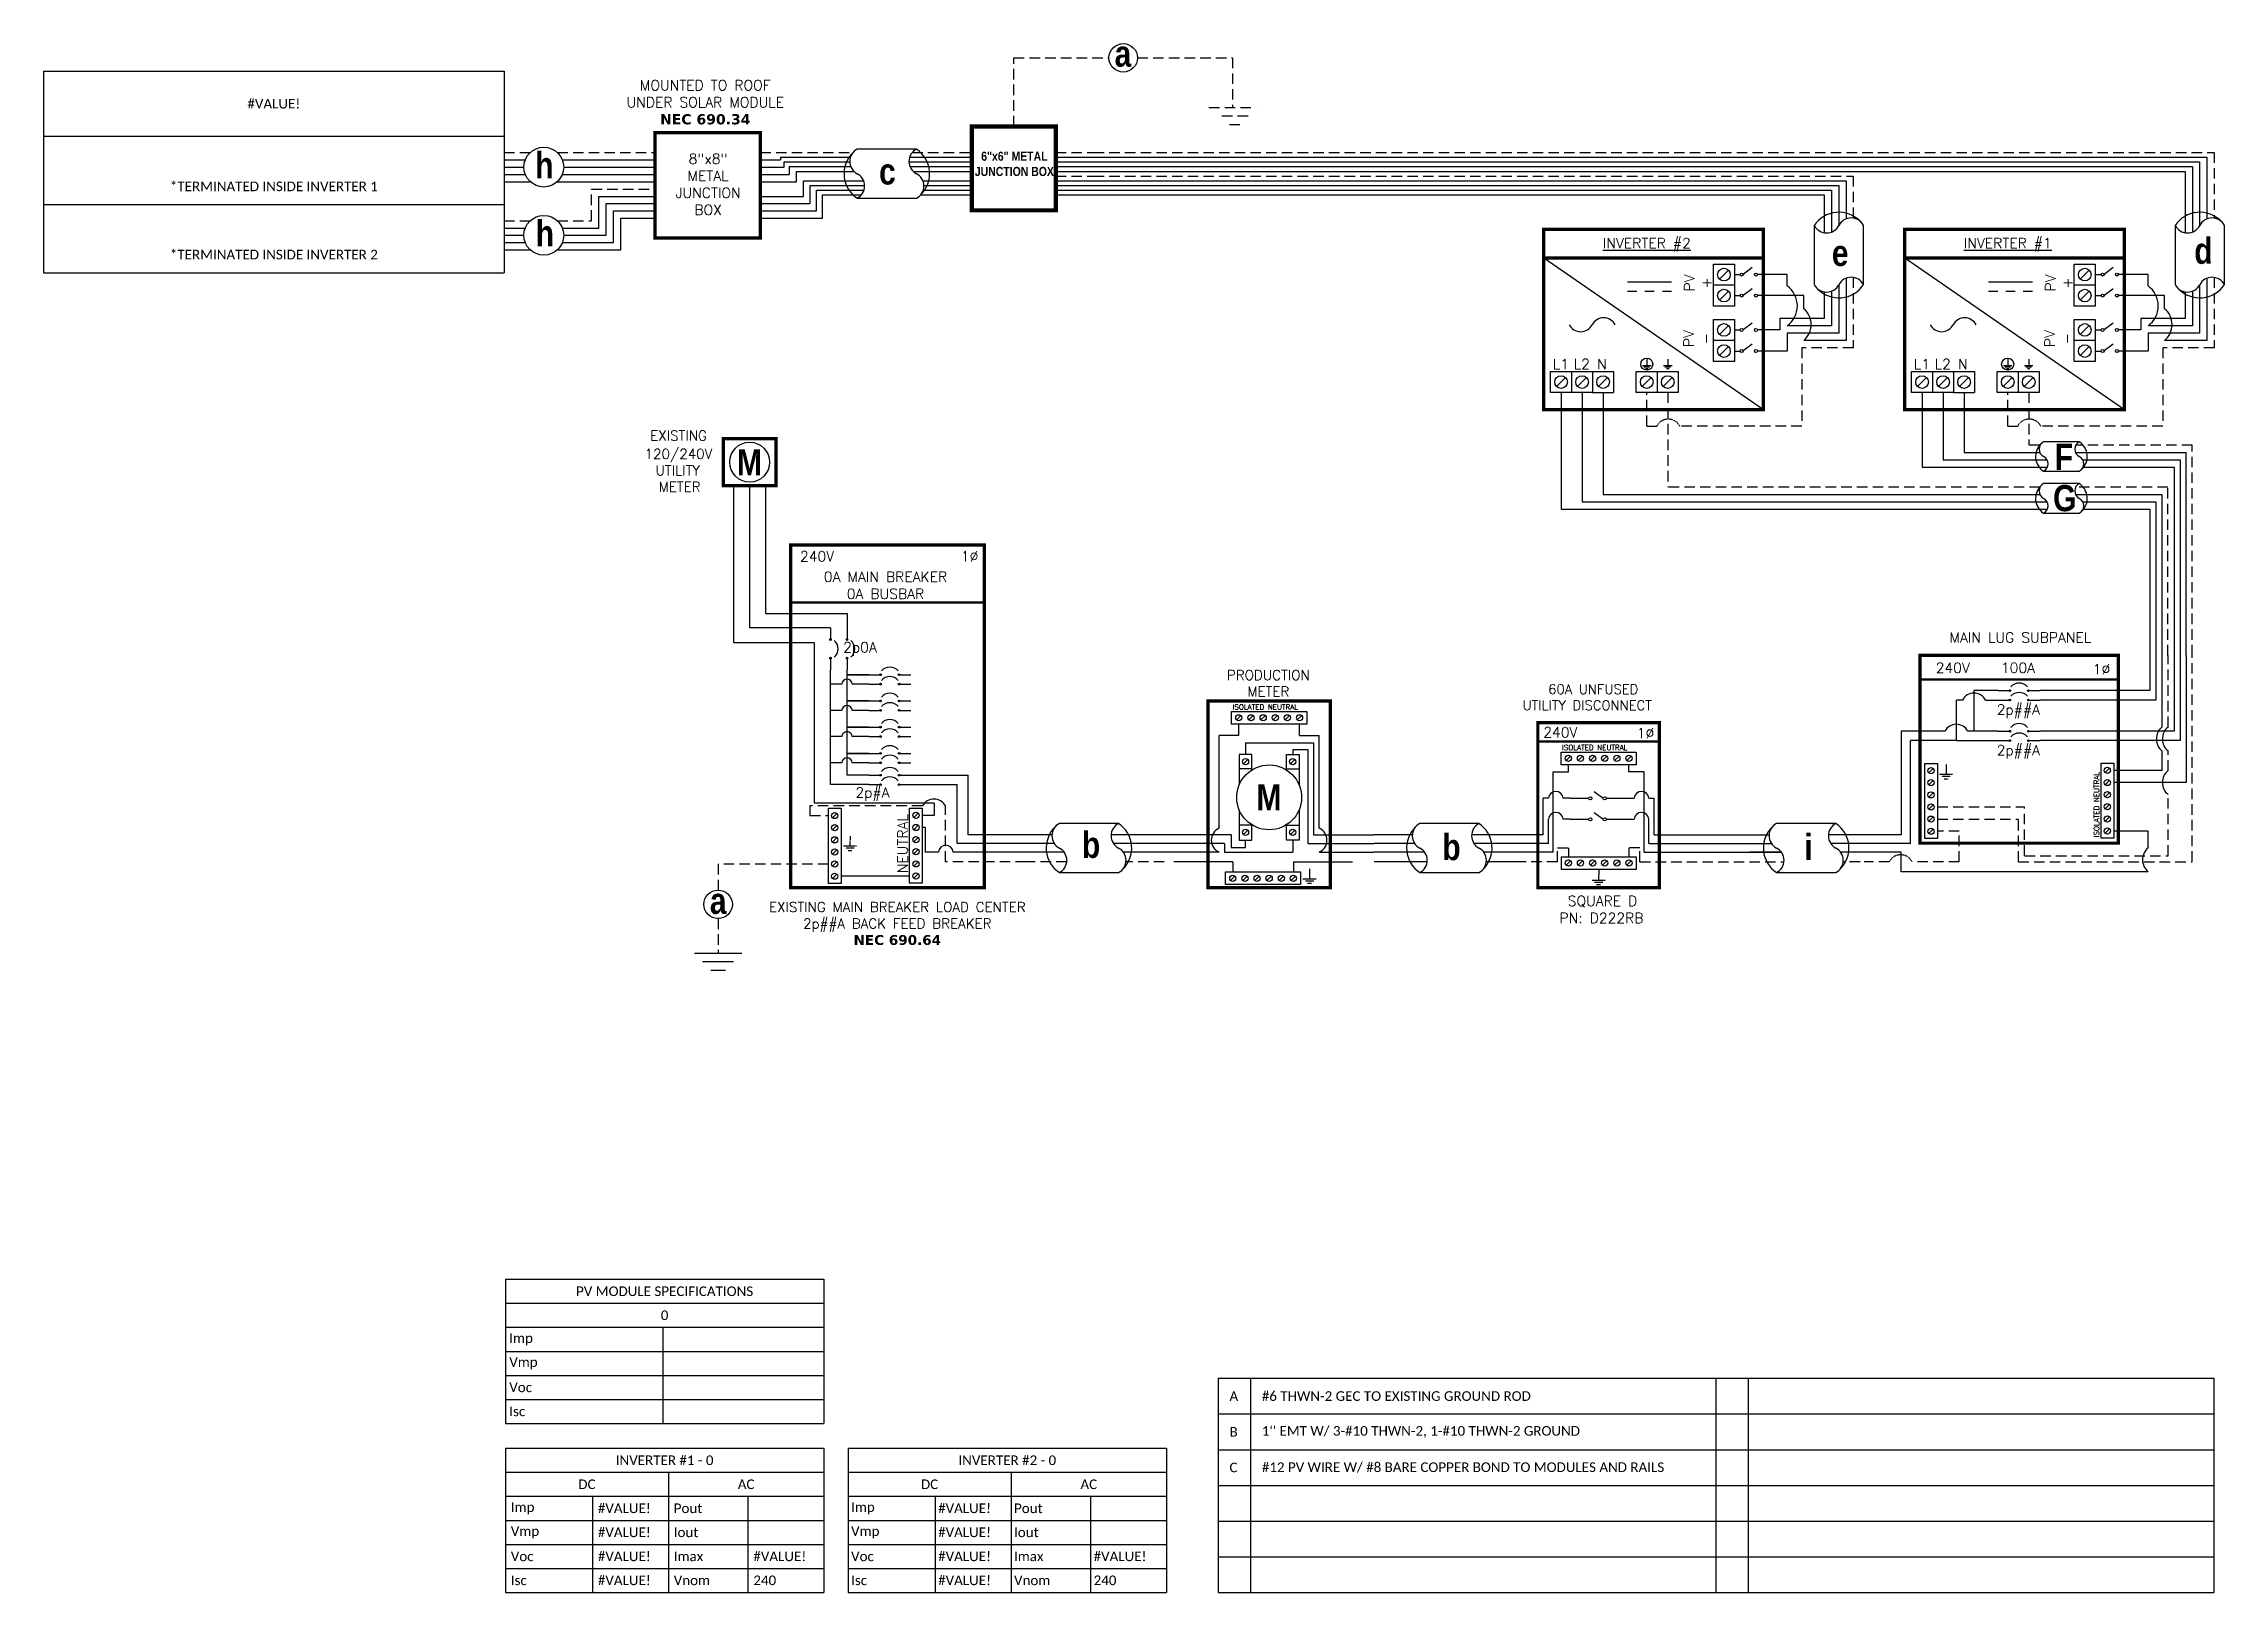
# Model space of a CAD drawing. Header units: feet. Extents: x 8713 to 9495, y 20866 to 21421.
import ezdxf

# ---------------------------------------------------------------- set-up
doc = ezdxf.new("R2010")
doc.units = ezdxf.units.FT
doc.header["$MEASUREMENT"] = 0
doc.linetypes.add('HIDDEN', pattern=[0.375, 0.25, -0.125])
for name, color, linetype in [('ONE LINE BLOCKS', 7, 'Continuous'), ('TABLES', 7, 'Continuous'), ('TEXT', 7, 'Continuous'), ('Z - TITLEBLOCK TXT', 7, 'Continuous')]:
    doc.layers.add(name, color=color, linetype=linetype)
doc.styles.add('ONE LINE TXT', font='techb___.ttf')
doc.styles.get("Standard").update_dxf_attribs({"font": 'simplex.shx'})

msp = doc.modelspace()

# ---------------------------------------------------------------- texts
at = {"layer": 'ONE LINE BLOCKS', "color": 1, "linetype": 'Continuous', "insert": (9060.99, 21382.41), "char_height": 3.2756, "width": 28.3929, "attachment_point": 2, "style": 'ONE LINE TXT'}
msp.add_mtext('6"x6" METAL JUNCTION BOX  ', dxfattribs=at)
at = {"layer": 'TABLES', "color": 1, "linetype": 'Continuous'}
for s, p in [('%%UINVERTER #2', (9272.04, 21347.76)), ('%%UINVERTER #1', (9401.48, 21347.76))]:
    msp.add_text(s, height=3.6576, dxfattribs=at).set_placement(p)
at = {"layer": 'TEXT', "color": 1, "attachment_point": 5}
for s, width, gutter_width, insert, char_height in [(' \\PMOUNTED TO ROOF \\PUNDER SOLAR MODULE\\P{\\fVerdana|b1|i0|c0|p34;NEC 690.34}', 70.2138, 7.17, (8950.14, 21403.14), 3.6576), ('8"x8" METAL JUNCTION BOX ', 0.4767, 7.17, (8951.16, 21370.7), 3.6576), ('L1', 0.1481, 0.75, (9256.99, 21306.18), 3.658), ('L2', 0.1481, 0.75, (9264.46, 21306.21), 3.658), ('N', 0.1481, 0.75, (9271.71, 21306.16), 3.66), ('L1', 0.1481, 0.75, (9386.43, 21306.18), 3.658), ('L2', 0.1481, 0.75, (9393.89, 21306.21), 3.658), ('N', 0.1481, 0.75, (9401.14, 21306.16), 3.66)]:
    msp.add_mtext_dynamic_manual_height_columns(s, width=width, gutter_width=gutter_width, heights=[0], dxfattribs=dict(at, insert=insert, char_height=char_height))
at = {"layer": 'TEXT', "color": 1, "char_height": 3.658, "attachment_point": 5, "rotation": 90}
for s, width, insert in [('PV +', 2.8378, (9306.1, 21335.31)), ('PV +', 2.8378, (9435.53, 21335.31)), ('PV -', 2.8013, (9305.87, 21315.34)), ('PV -', 2.8013, (9435.3, 21315.34))]:
    msp.add_mtext_dynamic_manual_height_columns(s, width=width, gutter_width=0.75, heights=[0], dxfattribs=dict(at, insert=insert))
at = {"layer": 'Z - TITLEBLOCK TXT', "color": 1, "linetype": 'Continuous', "char_height": 9.3833, "attachment_point": 1, "style": 'ONE LINE TXT'}
for s, insert in [('{\\W1;\\C256;a}', (9096.93, 21422.25)), ('{\\W1;\\C256;h}', (8889.15, 21382.27)), ('{\\W1;\\C256;c}', (9012.47, 21380.01)), ('{\\W1;\\C256;h}', (8889.35, 21357.79)), ('{\\W1;\\C256;d}', (9484.1, 21351.56)), ('{\\W1;\\C256;e}', (9354.13, 21350.77)), ('{\\W1;\\C256;F}', (9434.08, 21277.64)), ('{\\W1;\\C256;G}', (9433.46, 21262.83)), ('{\\W1;\\C256;b}', (9085.21, 21138.46)), ('{\\W1;\\C256;b}', (9214.46, 21137.65)), ('{\\W1;\\C256;i}', (9344.28, 21137.65))]:
    msp.add_mtext_dynamic_manual_height_columns(s, width=0.1385, gutter_width=2.13, heights=[0], dxfattribs=dict(at, insert=insert))

# ---------------------------------------------------------------- blocks, each defined once
blk = doc.blocks.new('*T12')
at = {"layer": 'Z - TITLEBLOCK TXT', "color": 0, "lineweight": -2, "transparency": 16777216}
for p, q in [((0, 0), (165.11, 0)), ((0, 0), (0, -72.27)), ((165.11, 0), (165.11, -72.27)), ((0, -23.32), (165.11, -23.32)), ((0, -47.8), (165.11, -47.8)), ((0, -72.27), (165.11, -72.27))]:
    blk.add_line(p, q, dxfattribs=at)
at = {"layer": 'Z - TITLEBLOCK TXT', "color": 0, "linetype": 'Continuous', "transparency": 16777216, "char_height": 3.4544, "width": 156.9097, "attachment_point": 5}
for s, insert in [('{\\fCalibri|b0|i0|c0;#VALUE!', (82.56, -11.66)), ('{\\fCalibri|b0|i0|c0;^J^J*TERMINATED INSIDE INVERTER 1', (82.56, -35.56)), ('{\\fCalibri|b0|i0|c0;^J^J*TERMINATED INSIDE INVERTER 2', (82.56, -60.03))]:
    blk.add_mtext(s, dxfattribs=dict(at, insert=insert))
blk = doc.blocks.new('*U9')
at = {"layer": 'ONE LINE BLOCKS', "linetype": 'Continuous'}
h = blk.add_hatch(color=1, dxfattribs=at)
h.dxf.hatch_style = 1
edge = h.paths.add_edge_path()
edge.add_arc((52.27, 61.39), 0.291, 0, 360)
h = blk.add_hatch(color=1, dxfattribs=at)
h.dxf.hatch_style = 1
edge = h.paths.add_edge_path()
edge.add_arc((52.27, 58.01), 0.291, 0, 360)
h = blk.add_hatch(color=1, dxfattribs=at)
h.dxf.hatch_style = 1
edge = h.paths.add_edge_path()
edge.add_arc((58.94, 61.39), 0.291, 0, 360)
h = blk.add_hatch(color=1, dxfattribs=at)
h.dxf.hatch_style = 1
edge = h.paths.add_edge_path()
edge.add_arc((58.94, 58.01), 0.291, 0, 360)
h = blk.add_hatch(color=1, dxfattribs=at)
h.dxf.hatch_style = 1
edge = h.paths.add_edge_path()
edge.add_arc((52.27, 46.83), 0.291, 0, 360)
h = blk.add_hatch(color=1, dxfattribs=at)
h.dxf.hatch_style = 1
edge = h.paths.add_edge_path()
edge.add_arc((58.94, 46.83), 0.291, 0, 360)
h = blk.add_hatch(color=1, dxfattribs=at)
h.dxf.hatch_style = 1
edge = h.paths.add_edge_path()
edge.add_arc((52.27, 43.45), 0.291, 0, 360)
h = blk.add_hatch(color=1, dxfattribs=at)
h.dxf.hatch_style = 1
edge = h.paths.add_edge_path()
edge.add_arc((58.94, 43.45), 0.291, 0, 360)
at = {"color": 7, "linetype": 'Continuous'}
for p, q in [((102.48, 74.03), (102.48, 61.39)), ((111.18, 74.03), (111.18, 46.83)), ((48.07, 61.39), (39.41, 61.39)), ((39.41, 61.39), (39.41, 46.83)), ((102.48, 61.39), (63.14, 61.39)), ((29, 46.83), (13.32, 46.83)), ((13.32, 46.83), (13.32, 9.66)), ((48.07, 46.83), (37.24, 46.83)), ((111.18, 46.83), (63.14, 46.83)), ((13.32, 9.66), (0, 9.66))]:
    blk.add_line(p, q, dxfattribs=at)
at = {"color": 10, "linetype": 'Continuous'}
for p, q in [((104.66, 74.03), (104.66, 58.01)), ((113.36, 74.03), (113.36, 43.45)), ((33.12, 43.45), (33.12, 58.01)), ((35.29, 58.01), (33.12, 58.01)), ((43.53, 58.01), (48.07, 58.01)), ((104.66, 58.01), (63.14, 58.01)), ((33.12, 43.45), (16.61, 43.45)), ((16.61, 6.49), (16.61, 43.45)), ((33.12, 43.45), (48.07, 43.45)), ((113.36, 43.45), (63.14, 43.45)), ((16.61, 6.49), (0, 6.49))]:
    blk.add_line(p, q, dxfattribs=at)
at = {"color": 253, "linetype": 'Continuous'}
for p, q in [((106.83, 74.03), (106.83, 48.32)), ((115.53, 74.03), (115.53, 28.42)), ((106.83, 39.76), (106.83, 32.77)), ((106.83, 32.77), (89.53, 32.77)), ((115.53, 28.42), (89.53, 28.42)), ((101.87, 11.02), (89.53, 11.02)), ((101.87, 5), (101.87, 11.02)), ((13.32, 3.45), (0, 3.45)), ((13.32, -3.56), (13.32, 3.45)), ((101.87, -3.56), (13.32, -3.56))]:
    blk.add_line(p, q, dxfattribs=at)
at = {"color": 10, "linetype": 'Continuous'}
blk.add_arc((39.41, 55.85), 4.65, 27.66392, 152.33608, dxfattribs=at)
at = {"color": 7, "linetype": 'Continuous'}
blk.add_arc((33.12, 44.67), 4.65, 27.66392, 152.33608, dxfattribs=at)
at = {"color": 253, "linetype": 'Continuous'}
for centre in [(110.41, 44.04), (105.44, 0.72)]:
    blk.add_arc(centre, 5.58, 129.92155, 230.07845, dxfattribs=at)
at = {"layer": 'ONE LINE BLOCKS', "lineweight": 50}
blk.add_line((20.02, 65.33), (91.19, 65.33), dxfattribs=at)
at = {"layer": 'ONE LINE BLOCKS', "lineweight": 50, "const_width": 1.19}
blk.add_lwpolyline([(20.02, 6.67), (20.02, 74.03), (91.19, 74.03), (91.19, 6.67)], close=True, dxfattribs=at)
at = {"layer": 'TEXT', "color": 92, "linetype": 'HIDDEN', "ltscale": 15}
for p, q in [((109.01, 48.32), (109.01, 74.03)), ((117.71, 0), (117.71, 74.03)), ((109.01, 32.7), (109.01, 39.76)), ((109.01, 2.18), (109.01, 24.14)), ((26.29, 19.65), (57.58, 19.65)), ((57.58, 2.18), (57.58, 19.65)), ((26.29, 15.3), (55.38, 15.3)), ((34.13, 10.94), (26.29, 10.94)), ((34.13, 0), (34.13, 10.94)), ((55.38, 0), (55.38, 15.3)), ((9.01, 0), (0, 0)), ((34.13, 0), (17.25, 0)), ((55.38, 0), (117.71, 0)), ((57.58, 2.18), (109.01, 2.18))]:
    blk.add_line(p, q, dxfattribs=at)
at = {"layer": 'TEXT', "color": 92, "linetype": 'HIDDEN', "flags": 128}
for points in [[(27.06, 31.42), (31.74, 31.42)], [(29.4, 34.92), (29.4, 31.42)], [(30.93, 30.55), (27.87, 30.55)], [(30.12, 29.68), (28.68, 29.68)]]:
    blk.add_lwpolyline(points, dxfattribs=at)
at = {"layer": 'TEXT', "color": 92, "linetype": 'Continuous', "ltscale": 4}
for centre in [(112.48, 44.04), (112.48, 28.42)]:
    blk.add_arc(centre, 5.51, 129.05896, 230.94104, dxfattribs=at)
at = {"layer": 'TEXT', "color": 92, "linetype": 'HIDDEN', "ltscale": 0.3}
blk.add_arc((13.13, -2.16), 4.65, 27.66392, 152.33608, dxfattribs=at)
at = {"layer": 'Z - TITLEBLOCK TXT', "color": 1, "linetype": 'Continuous'}
for p, q in [((21.75, 8.35), (21.75, 35.29)), ((21.75, 35.29), (26.29, 35.29)), ((26.29, 35.29), (26.29, 8.35)), ((84.99, 8.42), (84.99, 35.37)), ((84.99, 35.37), (89.53, 35.37)), ((89.53, 35.37), (89.53, 8.42)), ((26.29, 8.35), (21.75, 8.35)), ((89.53, 8.42), (84.99, 8.42))]:
    blk.add_line(p, q, dxfattribs=at)
at = {"layer": 'Z - TITLEBLOCK TXT', "color": 4, "linetype": 'Continuous'}
for p, q in [((24.81, 33.48), (23.24, 31.91)), ((88.04, 33.56), (86.47, 31.98)), ((24.81, 29.13), (23.24, 27.56)), ((24.81, 24.78), (23.24, 23.21)), ((88.04, 29.2), (86.47, 27.63)), ((88.04, 24.85), (86.47, 23.28)), ((24.81, 20.43), (23.24, 18.86)), ((24.81, 16.08), (23.24, 14.51)), ((88.04, 20.5), (86.47, 18.93)), ((88.04, 16.15), (86.47, 14.58)), ((24.81, 11.73), (23.24, 10.16)), ((88.04, 11.8), (86.47, 10.23))]:
    blk.add_line(p, q, dxfattribs=at)
at = {"layer": 'Z - TITLEBLOCK TXT', "color": 1, "linetype": 'Continuous', "flags": 128}
for points in [[(48.07, 61.39), (52.27, 61.39)], [(48.07, 61.39), (52.27, 61.39)], [(48.07, 58.01), (52.27, 58.01)], [(48.07, 58.01), (52.27, 58.01)], [(58.94, 61.39), (63.14, 61.39)], [(58.94, 58.01), (63.14, 58.01)], [(48.07, 46.83), (52.27, 46.83)], [(48.07, 46.83), (52.27, 46.83)], [(48.07, 43.45), (52.27, 43.45)], [(48.07, 43.45), (52.27, 43.45)], [(58.94, 46.83), (63.14, 46.83)], [(58.94, 43.45), (63.14, 43.45)]]:
    blk.add_lwpolyline(points, dxfattribs=at)
at = {"layer": 'Z - TITLEBLOCK TXT', "color": 1, "linetype": 'Continuous'}
for centre in [(52.27, 61.39), (52.27, 58.01), (58.94, 61.39), (58.94, 58.01), (52.27, 46.83), (58.94, 46.83), (52.27, 43.45), (58.94, 43.45)]:
    blk.add_circle(centre, 0.291, dxfattribs=at)
at = {"layer": 'Z - TITLEBLOCK TXT', "color": 4, "linetype": 'Continuous'}
for centre in [(24.02, 32.7), (87.26, 32.77), (24.02, 28.35), (24.02, 24), (87.26, 28.42), (87.26, 24.07), (24.02, 19.65), (24.02, 15.3), (87.26, 19.72), (87.26, 15.37), (24.02, 10.94), (87.26, 11.02)]:
    blk.add_circle(centre, 1.11, dxfattribs=at)
at = {"layer": 'Z - TITLEBLOCK TXT', "color": 1, "linetype": 'Continuous'}
for centre in [(55.6, 60.19), (55.6, 56.81), (55.6, 45.63), (55.6, 42.25)]:
    blk.add_arc(centre, 3.93, 40.3392, 139.6608, dxfattribs=at)
at = {"layer": 'TABLES', "color": 1, "linetype": 'Continuous'}
for p in [(47.57, 52.77), (47.57, 38.21)]:
    blk.add_text('2p##A', height=3.658, dxfattribs=at).set_placement(p)
at = {"layer": 'TABLES', "color": 4, "linetype": 'Continuous'}
blk.add_text('ISOLATED NEUTRAL', height=1.8743, rotation=90, dxfattribs=at).set_placement((84.33, 8.78))
at = {"layer": 'TEXT', "color": 1, "attachment_point": 5}
for s, width, gutter_width, insert, char_height in [('MAIN LUG SUBPANEL ', 62.3984, 7.17, (56.06, 80.46), 3.6576), ('240V', 0.1481, 0.75, (31.81, 69.58), 3.658), ('100A', 0.1481, 0.75, (55.19, 69.58), 3.658), ('1∅', 0.1481, 0.75, (85.17, 69.07), 3.658)]:
    blk.add_mtext_dynamic_manual_height_columns(s, width=width, gutter_width=gutter_width, heights=[0], dxfattribs=dict(at, insert=insert, char_height=char_height))
blk = doc.blocks.new('M_METER PAN')
at = {"color": 253, "linetype": 'Continuous'}
for p, q in [((4.73, 8.02), (4.73, 8.75)), ((8.59, 8.02), (8.59, 8.75)), ((4.73, 8.02), (3.48, 8.02)), ((3.48, 2.14), (3.48, 8.02)), ((8.59, 8.02), (9.84, 8.02)), ((9.84, 2.14), (9.84, 8.02)), ((3.48, 0.61), (0, 0.61)), ((9.84, 0.61), (13.32, 0.61))]:
    blk.add_line(p, q, dxfattribs=at)
at = {"color": 7, "linetype": 'Continuous'}
for p, q in [((5.16, 7.56), (5.16, 6.82)), ((5.16, 7.56), (9.47, 7.56)), ((9.47, 7.56), (9.47, 1.71)), ((4.25, 1.71), (0, 1.71)), ((4.25, 1.71), (4.25, 0.9)), ((9.47, 1.71), (13.32, 1.71)), ((4.25, 0.9), (5.16, 0.9)), ((5.16, 0.9), (5.16, 1.37))]:
    blk.add_line(p, q, dxfattribs=at)
at = {"color": 10, "linetype": 'Continuous'}
for p, q in [((8.16, 7.14), (8.16, 6.82)), ((8.16, 7.14), (9.12, 7.14)), ((9.12, 7.14), (9.12, 1.15)), ((3.83, 1.15), (0, 1.15)), ((3.83, 1.15), (3.83, 0.61)), ((3.83, 0.61), (8.16, 0.61)), ((8.16, 1.37), (8.16, 0.61)), ((9.12, 1.15), (13.32, 1.15))]:
    blk.add_line(p, q, dxfattribs=at)
at = {"color": 1, "linetype": 'Continuous'}
for p, q in [((5.57, 5.9), (4.76, 5.9)), ((7.76, 5.9), (8.56, 5.9)), ((5.57, 2.33), (4.76, 2.33)), ((7.76, 2.33), (8.56, 2.33))]:
    blk.add_line(p, q, dxfattribs=at)
at = {"color": 253, "linetype": 'Continuous'}
for centre, start, end in [((3.82, 1.37), 113.9997, 246.0003), ((9.5, 1.37), 293.9997, 66.0003)]:
    blk.add_arc(centre, 0.835, start, end, dxfattribs=at)
at = {"layer": 'ONE LINE BLOCKS', "lineweight": 50, "const_width": 0.21}
blk.add_lwpolyline([(2.77, -1.65), (2.77, 10.22), (10.55, 10.22), (10.55, -1.65)], close=True, dxfattribs=at)
at = {"layer": 'TEXT', "color": 92, "linetype": 'HIDDEN', "ltscale": 15}
for p, q in [((4.35, 0), (0, 0)), ((4.35, 0), (4.35, -0.65)), ((8.2, 0), (8.2, -0.65)), ((8.2, 0), (13.32, 0))]:
    blk.add_line(p, q, dxfattribs=at)
at = {"layer": 'TEXT', "color": 92, "linetype": 'Continuous', "flags": 128}
for points in [[(8.81, -1.08), (9.64, -1.08)], [(9.5, -1.23), (8.96, -1.23)], [(9.35, -1.38), (9.1, -1.38)], [(9.23, -0.46), (9.23, -1.08)]]:
    blk.add_lwpolyline(points, dxfattribs=at)
at = {"layer": 'TEXT', "linetype": 'Continuous'}
blk.add_circle((6.66, 4.09), 2.06, dxfattribs=at)
at = {"layer": 'Z - TITLEBLOCK TXT', "color": 1, "linetype": 'Continuous'}
for p, q in [((4.27, 8.75), (4.27, 9.55)), ((4.27, 9.55), (9.05, 9.55)), ((9.05, 8.75), (4.27, 8.75)), ((9.05, 9.55), (9.05, 8.75)), ((4.76, 6.82), (4.76, 4.89)), ((5.57, 6.82), (4.76, 6.82)), ((5.57, 5.84), (5.57, 6.82)), ((7.76, 5.84), (7.76, 6.82)), ((7.76, 6.82), (8.56, 6.82)), ((8.56, 6.82), (8.56, 4.89)), ((4.76, 3.3), (4.76, 1.37)), ((8.56, 3.3), (8.56, 1.37)), ((5.57, 1.37), (5.57, 2.35)), ((7.76, 1.37), (7.76, 2.35)), ((4.76, 1.37), (5.57, 1.37)), ((8.56, 1.37), (7.76, 1.37)), ((3.89, -1.45), (3.89, -0.65)), ((3.89, -0.65), (8.66, -0.65)), ((8.66, -0.65), (8.66, -1.45)), ((8.66, -1.45), (3.89, -1.45))]:
    blk.add_line(p, q, dxfattribs=at)
at = {"layer": 'Z - TITLEBLOCK TXT', "color": 4, "linetype": 'Continuous'}
for p, q in [((4.87, 9.29), (4.6, 9.01)), ((5.64, 9.29), (5.37, 9.01)), ((6.42, 9.29), (6.14, 9.01)), ((7.19, 9.29), (6.91, 9.01)), ((7.96, 9.29), (7.68, 9.01)), ((8.73, 9.29), (8.45, 9.01)), ((5.3, 6.5), (5.02, 6.22)), ((8.3, 6.5), (8.02, 6.22)), ((5.3, 2.01), (5.02, 1.73)), ((8.3, 2.01), (8.02, 1.73)), ((4.49, -0.91), (4.21, -1.19)), ((5.26, -0.91), (4.98, -1.19)), ((6.03, -0.91), (5.75, -1.19)), ((6.8, -0.91), (6.52, -1.19)), ((7.57, -0.91), (7.29, -1.19)), ((8.34, -0.91), (8.06, -1.19))]:
    blk.add_line(p, q, dxfattribs=at)
for centre in [(4.73, 9.15), (5.51, 9.15), (6.28, 9.15), (7.05, 9.15), (7.82, 9.15), (8.59, 9.15), (5.16, 6.36), (8.16, 6.36), (5.16, 1.87), (8.16, 1.87), (4.35, -1.05), (5.12, -1.05), (5.89, -1.05), (6.66, -1.05), (7.43, -1.05), (8.2, -1.05)]:
    blk.add_circle(centre, 0.197, dxfattribs=at)
at = {"layer": 'TABLES', "color": 4, "linetype": 'Continuous'}
blk.add_text('ISOLATED NEUTRAL', height=0.3321, dxfattribs=at).set_placement((4.34, 9.67))
at = {"layer": 'TEXT', "color": 1, "insert": (6.61, 11.34), "char_height": 0.6278, "attachment_point": 5}
blk.add_mtext_dynamic_manual_height_columns('PRODUCTION METER', width=1.3203, gutter_width=7.17, heights=[0], dxfattribs=at)
at = {"layer": 'Z - TITLEBLOCK TXT', "color": 253, "linetype": 'Continuous', "style": 'ONE LINE TXT'}
blk.add_text('M', height=1.66, dxfattribs=at).set_placement((5.85, 3.26))
blk = doc.blocks.new('*U8')
at = {"color": 0}
blk.add_blockref('M_METER PAN', (0, 0), dxfattribs=at)
blk = doc.blocks.new('*U7')
at = {"color": 7, "linetype": 'Continuous'}
for p, q in [((2.44, 1.71), (0, 1.71)), ((6.67, 2.43), (2.91, 2.43)), ((9.57, 1.71), (6.2, 1.71)), ((2.91, -0.69), (6.67, -0.69))]:
    blk.add_line(p, q, dxfattribs=at)
at = {"color": 10, "linetype": 'Continuous'}
for p, q in [((2.59, 1.15), (0, 1.15)), ((9.57, 1.15), (6.35, 1.15))]:
    blk.add_line(p, q, dxfattribs=at)
at = {"color": 253, "linetype": 'Continuous'}
for p, q in [((3.21, 0.61), (0, 0.61)), ((9.57, 0.61), (6.97, 0.61))]:
    blk.add_line(p, q, dxfattribs=at)
at = {"color": 7, "linetype": 'Continuous'}
for centre, start, end in [((3.94, 0.87), 133.9732, 236.4265), ((5.63, 0.87), 313.9732, 56.4265)]:
    blk.add_arc(centre, 1.87, start, end, dxfattribs=at)
at = {"layer": 'TEXT', "color": 92, "linetype": 'HIDDEN', "ltscale": 15}
for p, q in [((3.37, 0), (0, 0)), ((9.57, 0), (7.14, 0))]:
    blk.add_line(p, q, dxfattribs=at)
at = {"layer": 'Z - TITLEBLOCK TXT', "linetype": 'Continuous'}
for centre, start, end in [((3.31, 1.65), 117.6639, 242.3361), ((7.08, 1.65), 117.6639, 242.3361), ((2.5, 0.09), 297.6639, 62.3361), ((6.26, 0.09), 297.6639, 62.3361)]:
    blk.add_arc(centre, 0.882, start, end, dxfattribs=at)
blk = doc.blocks.new('*T13')
at = {"layer": 'Z - TITLEBLOCK TXT', "color": 0, "lineweight": -2, "transparency": 16777216}
for p, q in [((0, 0), (114.19, 0)), ((0, 0), (0, -51.7)), ((114.19, 0), (114.19, -51.7)), ((0, -8.62), (114.19, -8.62)), ((58.43, -8.62), (58.43, -51.7)), ((0, -17.23), (114.19, -17.23)), ((31.22, -17.23), (31.22, -51.7)), ((86.98, -17.23), (86.98, -51.7)), ((0, -25.85), (114.19, -25.85)), ((0, -34.47), (114.19, -34.47)), ((0, -43.08), (114.19, -43.08)), ((0, -51.7), (114.19, -51.7))]:
    blk.add_line(p, q, dxfattribs=at)
at = {"layer": 'Z - TITLEBLOCK TXT', "color": 0, "linetype": 'Continuous', "transparency": 16777216, "char_height": 3.4544}
for s, insert, width, attachment_point in [('{\\fCalibri|b0|i0|c0;INVERTER #1 - 0', (57.09, -4.31), 110.3293, 5), ('{\\fCalibri|b0|i0|c0;DC', (29.22, -12.93), 54.5755, 5), ('{\\fCalibri|b0|i0|c0;AC', (86.31, -12.93), 51.8976, 5), ('{\\fCalibri|b0|i0|c0;Imp', (1.93, -21.54), 27.3681, 4), ('{\\fCalibri|b0|i0|c0;#VALUE!', (33.15, -21.54), 23.3513, 4), ('{\\fCalibri|b0|i0|c0;Pout', (60.36, -21.54), 24.6902, 4), ('{\\fCalibri|b0|i0|c0;', (88.91, -21.54), 23.3513, 4), ('{\\fCalibri|b0|i0|c0;Vmp', (1.93, -30.16), 27.3681, 4), ('{\\fCalibri|b0|i0|c0;#VALUE!', (33.15, -30.16), 23.3513, 4), ('{\\fCalibri|b0|i0|c0;Iout', (60.36, -30.16), 24.6902, 4), ('{\\fCalibri|b0|i0|c0;', (88.91, -30.16), 23.3513, 4), ('{\\fCalibri|b0|i0|c0;Voc', (1.93, -38.78), 27.3681, 4), ('{\\fCalibri|b0|i0|c0;#VALUE!', (33.15, -38.78), 23.3513, 4), ('{\\fCalibri|b0|i0|c0;Imax', (60.36, -38.78), 24.6902, 4), ('{\\fCalibri|b0|i0|c0;#VALUE!', (88.91, -38.78), 23.3513, 4), ('{\\fCalibri|b0|i0|c0;Isc', (1.93, -47.39), 27.3681, 4), ('{\\fCalibri|b0|i0|c0;#VALUE!', (33.15, -47.39), 23.3513, 4), ('{\\fCalibri|b0|i0|c0;Vnom', (60.36, -47.39), 24.6902, 4), ('{\\fCalibri|b0|i0|c0;240', (88.91, -47.39), 23.3513, 4)]:
    blk.add_mtext(s, dxfattribs=dict(at, insert=insert, width=width, attachment_point=attachment_point))
blk = doc.blocks.new('*T14')
at = {"layer": 'Z - TITLEBLOCK TXT', "color": 0, "lineweight": -2, "transparency": 16777216}
for p, q in [((0, 0), (114.19, 0)), ((0, 0), (0, -51.7)), ((114.19, 0), (114.19, -51.7)), ((0, -8.62), (114.19, -8.62)), ((58.43, -8.62), (58.43, -51.7)), ((0, -17.23), (114.19, -17.23)), ((31.22, -17.23), (31.22, -51.7)), ((86.98, -17.23), (86.98, -51.7)), ((0, -25.85), (114.19, -25.85)), ((0, -34.47), (114.19, -34.47)), ((0, -43.08), (114.19, -43.08)), ((0, -51.7), (114.19, -51.7))]:
    blk.add_line(p, q, dxfattribs=at)
at = {"layer": 'Z - TITLEBLOCK TXT', "color": 0, "linetype": 'Continuous', "transparency": 16777216, "char_height": 3.4544}
for s, insert, width, attachment_point in [('{\\fCalibri|b0|i0|c0;INVERTER #2 - 0', (57.09, -4.31), 112.0547, 5), ('{\\fCalibri|b0|i0|c0;DC', (29.22, -12.93), 56.3009, 5), ('{\\fCalibri|b0|i0|c0;AC', (86.31, -12.93), 53.623, 5), ('{\\fCalibri|b0|i0|c0;Imp', (1.07, -21.54), 29.0935, 4), ('{\\fCalibri|b0|i0|c0;#VALUE!', (32.29, -21.54), 25.0767, 4), ('{\\fCalibri|b0|i0|c0;Pout', (59.5, -21.54), 26.4156, 4), ('{\\fCalibri|b0|i0|c0;', (88.04, -21.54), 25.0767, 4), ('{\\fCalibri|b0|i0|c0;Vmp', (1.07, -30.16), 29.0935, 4), ('{\\fCalibri|b0|i0|c0;#VALUE!', (32.29, -30.16), 25.0767, 4), ('{\\fCalibri|b0|i0|c0;Iout', (59.5, -30.16), 26.4156, 4), ('{\\fCalibri|b0|i0|c0;', (88.04, -30.16), 25.0767, 4), ('{\\fCalibri|b0|i0|c0;Voc', (1.07, -38.78), 29.0935, 4), ('{\\fCalibri|b0|i0|c0;#VALUE!', (32.29, -38.78), 25.0767, 4), ('{\\fCalibri|b0|i0|c0;Imax', (59.5, -38.78), 26.4156, 4), ('{\\fCalibri|b0|i0|c0;#VALUE!', (88.04, -38.78), 25.0767, 4), ('{\\fCalibri|b0|i0|c0;Isc', (1.07, -47.39), 29.0935, 4), ('{\\fCalibri|b0|i0|c0;#VALUE!', (32.29, -47.39), 25.0767, 4), ('{\\fCalibri|b0|i0|c0;Vnom', (59.5, -47.39), 26.4156, 4), ('{\\fCalibri|b0|i0|c0;240', (88.04, -47.39), 25.0767, 4)]:
    blk.add_mtext(s, dxfattribs=dict(at, insert=insert, width=width, attachment_point=attachment_point))
blk = doc.blocks.new('*T15')
at = {"layer": 'Z - TITLEBLOCK TXT', "color": 0, "lineweight": -2, "transparency": 16777216}
for p, q in [((0, 0), (114.19, 0)), ((0, 0), (0, -51.69)), ((114.19, 0), (114.19, -51.69)), ((0, -8.62), (114.19, -8.62)), ((0, -17.23), (114.19, -17.23)), ((56.41, -17.23), (56.41, -51.69)), ((0, -25.85), (114.19, -25.85)), ((0, -34.46), (114.19, -34.46)), ((0, -43.08), (114.19, -43.08)), ((0, -51.69), (114.19, -51.69))]:
    blk.add_line(p, q, dxfattribs=at)
at = {"layer": 'Z - TITLEBLOCK TXT', "color": 0, "linetype": 'Continuous', "transparency": 16777216, "char_height": 3.4544}
for s, insert, width, attachment_point in [('{\\fCalibri|b0|i0|c0;PV MODULE SPECIFICATIONS', (57.09, -4.31), 111.433, 5), ('{\\fCalibri|b0|i0|c0;0', (57.09, -12.92), 111.433, 5), ('{\\fCalibri|b0|i0|c0;Imp', (1.38, -21.54), 53.6551, 4), ('{\\fCalibri|b0|i0|c0;', (57.78, -21.54), 55.0254, 4), ('{\\fCalibri|b0|i0|c0;Vmp', (1.38, -30.15), 53.6551, 4), ('{\\fCalibri|b0|i0|c0;', (57.78, -30.15), 55.0254, 4), ('{\\fCalibri|b0|i0|c0;Voc', (1.38, -38.77), 53.6551, 4), ('{\\fCalibri|b0|i0|c0;', (57.78, -38.77), 55.0254, 4), ('{\\fCalibri|b0|i0|c0;Isc', (1.38, -47.39), 53.6551, 4), ('{\\fCalibri|b0|i0|c0;', (57.78, -47.39), 55.0254, 4)]:
    blk.add_mtext(s, dxfattribs=dict(at, insert=insert, width=width, attachment_point=attachment_point))
blk = doc.blocks.new('*T11')
at = {"linetype": 'ByBlock', "lineweight": -2, "transparency": 16777216}
for p, q in [((0, 0), (357.03, 0)), ((0, 0), (0, -76.8)), ((11.58, 0), (11.58, -76.8)), ((178.51, 0), (178.51, -76.8)), ((190.1, 0), (190.1, -76.8)), ((357.03, 0), (357.03, -76.8)), ((0, -12.8), (357.03, -12.8)), ((0, -25.61), (357.03, -25.61)), ((0, -38.41), (357.03, -38.41)), ((0, -51.22), (357.03, -51.22)), ((0, -64.02), (357.03, -64.02)), ((0, -76.8), (357.03, -76.8))]:
    blk.add_line(p, q, dxfattribs=at)
at = {"color": 0, "linetype": 'Continuous', "transparency": 16777216, "char_height": 3.4544, "attachment_point": 4}
for s, insert, width in [('{\\fCalibri|b0|i0|c0;A', (4.06, -6.4), 3.4544), ('{\\fCalibri|b0|i0|c0;#6 THWN-2 GEC TO EXISTING GROUND ROD', (15.65, -6.4), 158.8026), ('{\\fCalibri|b0|i0|c0;', (182.58, -6.4), 3.4544), ('{\\fCalibri|b0|i0|c0;', (194.16, -6.4), 158.8095), ('{\\fCalibri|b0|i0|c0;B', (4.06, -19.21), 3.4544), ("{\\fCalibri|b0|i0|c0;1'' EMT W/ 3-#10 THWN-2, 1-#10 THWN-2 GROUND", (15.65, -19.21), 158.8026), ('{\\fCalibri|b0|i0|c0;', (182.58, -19.21), 3.4544), ('{\\fCalibri|b0|i0|c0;', (194.16, -19.21), 158.8095), ('{\\fCalibri|b0|i0|c0;C', (4.06, -32.01), 3.4544), ('{\\fCalibri|b0|i0|c0;#12 PV WIRE W/ #8 BARE COPPER BOND TO MODULES AND RAILS', (15.65, -32.01), 158.8026), ('{\\fCalibri|b0|i0|c0;', (182.58, -32.01), 3.4544), ('{\\fCalibri|b0|i0|c0;', (194.16, -32.01), 158.8095), ('{\\fCalibri|b0|i0|c0;', (4.06, -44.82), 3.4544), ('{\\fCalibri|b0|i0|c0;', (15.65, -44.82), 158.8026), ('{\\fCalibri|b0|i0|c0;', (182.58, -44.82), 3.4544), ('{\\fCalibri|b0|i0|c0;', (194.16, -44.82), 158.8095), ('{\\fCalibri|b0|i0|c0;', (4.06, -57.62), 3.4544), ('{\\fCalibri|b0|i0|c0;', (15.65, -57.62), 158.8026), ('{\\fCalibri|b0|i0|c0;', (182.58, -57.62), 3.4544), ('{\\fCalibri|b0|i0|c0;', (194.16, -57.62), 158.8095), ('{\\fCalibri|b0|i0|c0;', (4.06, -70.41), 3.4544), ('{\\fCalibri|b0|i0|c0;', (15.65, -70.41), 158.8026), ('{\\fCalibri|b0|i0|c0;', (182.58, -70.41), 3.4544), ('{\\fCalibri|b0|i0|c0;', (194.16, -70.41), 158.8095)]:
    blk.add_mtext(s, dxfattribs=dict(at, insert=insert, width=width))
blk = doc.blocks.new('*U10')
at = {"layer": 'ONE LINE BLOCKS', "linetype": 'Continuous'}
h = blk.add_hatch(color=1, dxfattribs=at)
h.dxf.hatch_style = 1
edge = h.paths.add_edge_path()
edge.add_arc((-70.09, 79.71), 0.291, 0, 360)
h = blk.add_hatch(color=1, dxfattribs=at)
h.dxf.hatch_style = 1
edge = h.paths.add_edge_path()
edge.add_arc((-64.17, 79.71), 0.291, 0, 360)
h = blk.add_hatch(color=1, dxfattribs=at)
h.dxf.hatch_style = 1
edge = h.paths.add_edge_path()
edge.add_arc((-70.09, 73.04), 0.291, 0, 360)
h = blk.add_hatch(color=1, dxfattribs=at)
h.dxf.hatch_style = 1
edge = h.paths.add_edge_path()
edge.add_arc((-64.17, 73.04), 0.291, 0, 360)
h = blk.add_hatch(color=1, dxfattribs=at)
h.dxf.hatch_style = 1
edge = h.paths.add_edge_path()
edge.add_arc((-52.18, 67.09), 0.291, 0, 360)
h = blk.add_hatch(color=1, dxfattribs=at)
h.dxf.hatch_style = 1
edge = h.paths.add_edge_path()
edge.add_arc((-52.18, 63.72), 0.291, 0, 360)
h = blk.add_hatch(color=1, dxfattribs=at)
h.dxf.hatch_style = 1
edge = h.paths.add_edge_path()
edge.add_arc((-45.5, 67.09), 0.291, 0, 360)
h = blk.add_hatch(color=1, dxfattribs=at)
h.dxf.hatch_style = 1
edge = h.paths.add_edge_path()
edge.add_arc((-45.5, 63.72), 0.291, 0, 360)
h = blk.add_hatch(color=1, dxfattribs=at)
h.dxf.hatch_style = 1
edge = h.paths.add_edge_path()
edge.add_arc((-52.18, 57.69), 0.291, 0, 360)
h = blk.add_hatch(color=1, dxfattribs=at)
h.dxf.hatch_style = 1
edge = h.paths.add_edge_path()
edge.add_arc((-45.5, 57.69), 0.291, 0, 360)
h = blk.add_hatch(color=1, dxfattribs=at)
h.dxf.hatch_style = 1
edge = h.paths.add_edge_path()
edge.add_arc((-52.18, 54.31), 0.291, 0, 360)
h = blk.add_hatch(color=1, dxfattribs=at)
h.dxf.hatch_style = 1
edge = h.paths.add_edge_path()
edge.add_arc((-52.18, 48.29), 0.291, 0, 360)
h = blk.add_hatch(color=1, dxfattribs=at)
h.dxf.hatch_style = 1
edge = h.paths.add_edge_path()
edge.add_arc((-45.5, 54.31), 0.291, 0, 360)
h = blk.add_hatch(color=1, dxfattribs=at)
h.dxf.hatch_style = 1
edge = h.paths.add_edge_path()
edge.add_arc((-45.5, 48.29), 0.291, 0, 360)
h = blk.add_hatch(color=1, dxfattribs=at)
h.dxf.hatch_style = 1
edge = h.paths.add_edge_path()
edge.add_arc((-52.18, 44.91), 0.291, 0, 360)
h = blk.add_hatch(color=1, dxfattribs=at)
h.dxf.hatch_style = 1
edge = h.paths.add_edge_path()
edge.add_arc((-52.18, 38.89), 0.291, 0, 360)
h = blk.add_hatch(color=1, dxfattribs=at)
h.dxf.hatch_style = 1
edge = h.paths.add_edge_path()
edge.add_arc((-45.5, 44.91), 0.291, 0, 360)
h = blk.add_hatch(color=1, dxfattribs=at)
h.dxf.hatch_style = 1
edge = h.paths.add_edge_path()
edge.add_arc((-45.5, 38.89), 0.291, 0, 360)
h = blk.add_hatch(color=1, dxfattribs=at)
h.dxf.hatch_style = 1
edge = h.paths.add_edge_path()
edge.add_arc((-52.18, 35.51), 0.291, 0, 360)
h = blk.add_hatch(color=1, dxfattribs=at)
h.dxf.hatch_style = 1
edge = h.paths.add_edge_path()
edge.add_arc((-52.18, 31.06), 0.291, 0, 360)
h = blk.add_hatch(color=1, dxfattribs=at)
h.dxf.hatch_style = 1
edge = h.paths.add_edge_path()
edge.add_arc((-45.5, 35.51), 0.291, 0, 360)
h = blk.add_hatch(color=1, dxfattribs=at)
h.dxf.hatch_style = 1
edge = h.paths.add_edge_path()
edge.add_arc((-45.5, 31.06), 0.291, 0, 360)
h = blk.add_hatch(color=1, dxfattribs=at)
h.dxf.hatch_style = 1
edge = h.paths.add_edge_path()
edge.add_arc((-52.18, 27.68), 0.291, 0, 360)
h = blk.add_hatch(color=1, dxfattribs=at)
h.dxf.hatch_style = 1
edge = h.paths.add_edge_path()
edge.add_arc((-45.5, 27.68), 0.291, 0, 360)
at = {"color": 10, "linetype": 'Continuous'}
for p, q in [((-24.71, 6.49), (-24.71, 27.68)), ((-20.67, 27.68), (-20.67, 27.68)), ((-20.67, 27.68), (-20.67, 27.68)), ((0, 6.49), (-24.71, 6.49))]:
    blk.add_line(p, q, dxfattribs=at)
at = {"color": 7, "linetype": 'Continuous'}
for p, q in [((-20.69, 9.66), (-20.69, 31.06)), ((0, 9.66), (-20.69, 9.66))]:
    blk.add_line(p, q, dxfattribs=at)
at = {"color": 253, "linetype": 'Continuous'}
for p, q in [((-36.04, 12.29), (-37.2, 12.29)), ((-36.04, 3.45), (-36.04, 12.29)), ((-31.39, 3.45), (-36.04, 3.45)), ((0, 3.45), (-26.11, 3.45))]:
    blk.add_line(p, q, dxfattribs=at)
at = {"color": 7, "linetype": 'Continuous'}
blk.add_circle((-110.4, -15.26), 5.11, dxfattribs=at)
at = {"color": 253, "linetype": 'Continuous'}
blk.add_arc((-28.75, 3.3), 2.64, 3.28193, 176.71807, dxfattribs=at)
at = {"layer": 'ONE LINE BLOCKS', "lineweight": 50}
for p, q in [((-108.51, 134.89), (-108.51, 151.79)), ((-108.51, 151.79), (-89.65, 151.79)), ((-89.65, 151.79), (-89.65, 134.89)), ((-89.65, 134.89), (-108.51, 134.89)), ((-84.43, 92.98), (-14.91, 92.98))]:
    blk.add_line(p, q, dxfattribs=at)
at = {"layer": 'ONE LINE BLOCKS', "lineweight": 50, "const_width": 1.19}
for points in [[(-108.51, 134.89), (-108.51, 151.79), (-89.65, 151.79), (-89.65, 134.89)], [(-84.43, -9.3), (-84.43, 113.61), (-14.91, 113.61), (-14.91, -9.3)]]:
    blk.add_lwpolyline(points, close=True, dxfattribs=at)
at = {"layer": 'TEXT', "color": 92, "linetype": 'HIDDEN', "ltscale": 15}
for p, q in [((-77.46, 20.02), (-77.46, 16.57)), ((-37.13, 20.02), (-77.46, 20.02)), ((-77.46, 16.57), (-70.87, 16.57)), ((-28.89, 0), (-28.89, 20.02)), ((0, 0), (-28.89, 0)), ((-70.87, -0.83), (-110.4, -0.83)), ((-110.4, -0.83), (-110.4, -10.15)), ((-110.4, -20.38), (-110.4, -32.73))]:
    blk.add_line(p, q, dxfattribs=at)
at = {"layer": 'TEXT', "color": 92, "linetype": 'Continuous', "ltscale": 15}
blk.add_line((-41.74, -5.18), (-66.33, -5.18), dxfattribs=at)
at = {"layer": 'TEXT', "color": 92, "linetype": 'HIDDEN', "flags": 128}
for points in [[(-63.1, 9.2), (-63.11, 5.69)], [(-65.45, 5.69), (-60.77, 5.69)], [(-61.58, 4.83), (-64.64, 4.83)], [(-62.39, 3.96), (-63.82, 3.96)]]:
    blk.add_lwpolyline(points, dxfattribs=at)
at = {"layer": 'TEXT', "color": 92, "linetype": 'Continuous', "ltscale": 4, "flags": 128}
for points in [[(-118.88, -32.73), (-101.92, -32.73)], [(-104.86, -35.88), (-115.94, -35.88)], [(-107.8, -39.02), (-113, -39.02)]]:
    blk.add_lwpolyline(points, dxfattribs=at)
at = {"layer": 'TEXT', "linetype": 'Continuous'}
blk.add_circle((-99.08, 143.34), 7.15, dxfattribs=at)
at = {"layer": 'TEXT', "color": 92, "linetype": 'Continuous', "ltscale": 0.3}
blk.add_arc((-33.01, 17.86), 4.65, 27.66392, 152.33608, dxfattribs=at)
at = {"layer": 'Z - TITLEBLOCK TXT', "color": 253, "linetype": 'Continuous'}
for p, q in [((-104.8, 78.58), (-104.8, 134.89)), ((-75.86, 78.58), (-104.8, 78.58)), ((-75.86, 20.99), (-75.86, 78.58)), ((-32.91, 20.99), (-75.86, 20.99)), ((-32.91, 16.64), (-37.2, 16.64)), ((-32.91, 20.99), (-32.91, 16.64))]:
    blk.add_line(p, q, dxfattribs=at)
at = {"layer": 'Z - TITLEBLOCK TXT', "color": 10, "linetype": 'Continuous'}
for p, q in [((-99.08, 83.91), (-99.08, 134.89)), ((-70.09, 83.91), (-99.08, 83.91)), ((-70.09, 27.68), (-70.09, 68.84)), ((-66.04, 63.72), (-70.09, 63.72)), ((-56.38, 63.72), (-62.3, 63.72)), ((-66.04, 54.31), (-70.09, 54.31)), ((-56.38, 54.31), (-62.3, 54.31)), ((-66.04, 44.91), (-70.09, 44.91)), ((-56.38, 44.91), (-62.3, 44.91)), ((-66.04, 35.51), (-70.09, 35.51)), ((-56.38, 35.51), (-62.3, 35.51)), ((-56.38, 27.68), (-70.09, 27.68)), ((-41.31, 27.68), (-24.71, 27.68))]:
    blk.add_line(p, q, dxfattribs=at)
at = {"layer": 'Z - TITLEBLOCK TXT', "color": 7, "linetype": 'Continuous'}
for p, q in [((-93.24, 89.01), (-93.24, 134.89)), ((-93.24, 89.01), (-64.17, 89.01)), ((-64.17, 89.01), (-64.17, 83.91)), ((-64.17, 67.09), (-64.17, 68.84)), ((-64.17, 57.69), (-64.17, 67.09)), ((-64.17, 67.09), (-56.38, 67.09)), ((-56.38, 67.09), (-64.17, 67.09)), ((-64.17, 48.29), (-64.17, 57.69)), ((-64.17, 57.69), (-56.38, 57.69)), ((-56.38, 57.69), (-64.17, 57.69)), ((-64.17, 38.89), (-64.17, 48.29)), ((-64.17, 48.29), (-56.38, 48.29)), ((-56.38, 48.29), (-64.17, 48.29)), ((-64.17, 31.06), (-64.17, 38.89)), ((-64.17, 38.89), (-56.38, 38.89)), ((-56.38, 38.89), (-64.17, 38.89)), ((-56.38, 31.06), (-64.17, 31.06)), ((-41.31, 31.06), (-20.69, 31.06))]:
    blk.add_line(p, q, dxfattribs=at)
at = {"layer": 'Z - TITLEBLOCK TXT', "color": 1, "linetype": 'Continuous'}
for p, q in [((-70.87, -7.78), (-70.87, 19.17)), ((-70.87, 19.17), (-66.33, 19.17)), ((-66.33, 19.17), (-66.33, -7.78)), ((-41.74, -7.71), (-41.74, 19.24)), ((-41.74, 19.24), (-37.2, 19.24)), ((-37.2, 19.24), (-37.2, -7.71)), ((-66.33, -7.78), (-70.87, -7.78)), ((-37.2, -7.71), (-41.74, -7.71))]:
    blk.add_line(p, q, dxfattribs=at)
at = {"layer": 'Z - TITLEBLOCK TXT', "color": 4, "linetype": 'Continuous'}
for p, q in [((-67.81, 17.35), (-69.38, 15.78)), ((-38.69, 17.43), (-40.26, 15.85)), ((-67.81, 13), (-69.38, 11.43)), ((-67.81, 8.65), (-69.38, 7.08)), ((-38.69, 13.08), (-40.26, 11.5)), ((-38.69, 8.73), (-40.26, 7.15)), ((-67.81, 4.3), (-69.38, 2.73)), ((-38.69, 4.38), (-40.26, 2.8)), ((-38.69, 0.03), (-40.26, -1.55)), ((-67.81, -0.05), (-69.38, -1.62)), ((-67.81, -4.4), (-69.38, -5.97)), ((-38.69, -4.33), (-40.26, -5.9))]:
    blk.add_line(p, q, dxfattribs=at)
at = {"layer": 'Z - TITLEBLOCK TXT', "color": 1, "linetype": 'Continuous', "flags": 128}
for points in [[(-70.09, 83.91), (-70.09, 79.71)], [(-70.09, 83.91), (-70.09, 79.71)], [(-64.17, 83.91), (-64.17, 79.71)], [(-64.17, 83.91), (-64.17, 79.71)], [(-70.09, 73.04), (-70.09, 68.84)], [(-64.17, 73.04), (-64.17, 68.84)], [(-56.38, 67.09), (-52.18, 67.09)], [(-56.38, 67.09), (-52.18, 67.09)], [(-56.38, 63.72), (-52.18, 63.72)], [(-56.38, 63.72), (-52.18, 63.72)], [(-45.5, 67.09), (-41.31, 67.09)], [(-45.5, 63.72), (-41.31, 63.72)], [(-56.38, 57.69), (-52.18, 57.69)], [(-56.38, 57.69), (-52.18, 57.69)], [(-45.5, 57.69), (-41.31, 57.69)], [(-56.38, 54.31), (-52.18, 54.31)], [(-56.38, 54.31), (-52.18, 54.31)], [(-56.38, 48.29), (-52.18, 48.29)], [(-56.38, 48.29), (-52.18, 48.29)], [(-45.5, 54.31), (-41.31, 54.31)], [(-45.5, 48.29), (-41.31, 48.29)], [(-56.38, 44.91), (-52.18, 44.91)], [(-56.38, 44.91), (-52.18, 44.91)], [(-45.5, 44.91), (-41.31, 44.91)], [(-56.38, 38.89), (-52.18, 38.89)], [(-56.38, 38.89), (-52.18, 38.89)], [(-56.38, 35.51), (-52.18, 35.51)], [(-56.38, 35.51), (-52.18, 35.51)], [(-45.5, 38.89), (-41.31, 38.89)], [(-45.5, 35.51), (-41.31, 35.51)], [(-56.38, 31.06), (-52.18, 31.06)], [(-56.38, 31.06), (-52.18, 31.06)], [(-56.38, 27.68), (-52.18, 27.68)], [(-56.38, 27.68), (-52.18, 27.68)], [(-45.5, 31.06), (-41.31, 31.06)], [(-45.5, 27.68), (-41.31, 27.68)]]:
    blk.add_lwpolyline(points, dxfattribs=at)
at = {"layer": 'Z - TITLEBLOCK TXT', "color": 1, "linetype": 'Continuous'}
for centre in [(-70.09, 79.71), (-64.17, 79.71), (-70.09, 73.04), (-64.17, 73.04), (-52.18, 67.09), (-52.18, 63.72), (-45.5, 67.09), (-45.5, 63.72), (-52.18, 57.69), (-45.5, 57.69), (-52.18, 54.31), (-52.18, 48.29), (-45.5, 54.31), (-45.5, 48.29), (-52.18, 44.91), (-52.18, 38.89), (-45.5, 44.91), (-45.5, 38.89), (-52.18, 35.51), (-52.18, 31.06), (-45.5, 35.51), (-45.5, 31.06), (-52.18, 27.68), (-45.5, 27.68)]:
    blk.add_circle(centre, 0.291, dxfattribs=at)
at = {"layer": 'Z - TITLEBLOCK TXT', "color": 4, "linetype": 'Continuous'}
for centre in [(-68.6, 16.57), (-39.47, 16.64), (-68.6, 12.22), (-68.6, 7.87), (-39.47, 12.29), (-39.47, 7.94), (-68.6, 3.52), (-68.6, -0.83), (-39.47, 3.59), (-39.47, -0.76), (-68.6, -5.18), (-39.47, -5.11)]:
    blk.add_circle(centre, 1.11, dxfattribs=at)
at = {"layer": 'Z - TITLEBLOCK TXT', "color": 1, "linetype": 'Continuous'}
for centre, start, end in [((-71.28, 76.38), 310.3392, 49.6608), ((-65.36, 76.38), 310.3392, 49.6608), ((-48.84, 65.9), 40.3392, 139.6608), ((-48.84, 62.52), 40.3392, 139.6608), ((-48.84, 56.5), 40.3392, 139.6608), ((-48.84, 53.12), 40.3392, 139.6608), ((-48.84, 47.1), 40.3392, 139.6608), ((-48.84, 43.72), 40.3392, 139.6608), ((-48.84, 37.69), 40.3392, 139.6608), ((-48.84, 34.31), 40.3392, 139.6608), ((-48.84, 29.86), 40.3392, 139.6608), ((-48.84, 26.48), 40.3392, 139.6608)]:
    blk.add_arc(centre, 3.93, start, end, dxfattribs=at)
at = {"layer": 'Z - TITLEBLOCK TXT', "color": 10, "linetype": 'Continuous'}
for centre in [(-64.17, 63.61), (-64.17, 54.21), (-64.17, 44.8), (-64.17, 35.4)]:
    blk.add_arc(centre, 1.87, 3.2937, 176.7063, dxfattribs=at)
at = {"layer": 'TABLES', "color": 1, "linetype": 'Continuous'}
blk.add_text('NEUTRAL', height=3.658, rotation=90, dxfattribs=at).set_placement((-42.4, -4.09))
at = {"layer": 'TEXT', "color": 1}
for s, p in [('120/240V', (-136.78, 144.52)), ('EXISTING', (-134.76, 151.1)), ('UTILITY', (-132.82, 138.61)), ('METER', (-131.72, 132.71))]:
    blk.add_text(s, height=3.543, dxfattribs=at).set_placement(p)
at = {"layer": 'TEXT', "color": 1, "attachment_point": 5}
for s, width, gutter_width, heights, insert, char_height in [('240V', 0.1481, 0.75, [0], (-74.92, 109.56), 3.658), ('1∅', 0.1481, 0.75, [0], (-20.22, 109.56), 3.658), ('0A MAIN BREAKER\\P0A BUSBAR', 94.6859, 0.75, [0], (-50.38, 99.17), 3.6576), ('2p0A', 0.1481, 0.75, [0], (-59.53, 76.34), 3.658), ('2p#A', 0.1481, 0.75, [0], (-55.05, 24.24), 3.658), ('EXISTING MAIN BREAKER LOAD CENTER\\P2p##A BACK FEED BREAKER\\P{\\fVerdana|b1|i0|c0|p34;NEC 690.64}', 140.5774, 97.94, [58.72], (-46.13, -22.19), 3.5433)]:
    blk.add_mtext_dynamic_manual_height_columns(s, width=width, gutter_width=gutter_width, heights=heights, dxfattribs=dict(at, insert=insert, char_height=char_height))
at = {"layer": 'Z - TITLEBLOCK TXT', "color": 253, "linetype": 'Continuous', "style": 'ONE LINE TXT'}
blk.add_text('M', height=9.38, dxfattribs=at).set_placement((-103.64, 138.62))
at = {"layer": 'Z - TITLEBLOCK TXT', "color": 1, "linetype": 'Continuous', "insert": (-113.36, -9.32), "char_height": 9.3833, "attachment_point": 1, "style": 'ONE LINE TXT'}
blk.add_mtext_dynamic_manual_height_columns('{\\W1;\\C256;a}', width=0.1385, gutter_width=2.13, heights=[0], dxfattribs=at)
blk = doc.blocks.new('M_UTILITY DISCONNECT')
at = {"color": 253, "linetype": 'Continuous'}
for p, q in [((-47.96, 3.45), (-47.96, 32.21)), ((-47.96, 32.21), (-42.47, 32.21)), ((-42.47, 32.21), (-42.47, 34.82)), ((-20.72, 32.21), (-20.72, 34.82)), ((-15.23, 32.21), (-20.72, 32.21)), ((-15.23, 3.45), (-15.23, 32.21)), ((-47.96, 3.45), (-63.19, 3.45)), ((-15.23, 3.45), (0, 3.45))]:
    blk.add_line(p, q, dxfattribs=at)
at = {"color": 7, "linetype": 'Continuous'}
for p, q in [((-51.46, 9.66), (-51.46, 22.77)), ((-49.6, 22.77), (-51.46, 22.77)), ((-41.69, 22.77), (-44.32, 22.77)), ((-21.5, 22.77), (-18.87, 22.77)), ((-13.59, 22.77), (-11.73, 22.77)), ((-11.73, 9.66), (-11.73, 22.77)), ((-51.46, 9.66), (-63.19, 9.66)), ((-11.73, 9.66), (0, 9.66))]:
    blk.add_line(p, q, dxfattribs=at)
at = {"color": 10, "linetype": 'Continuous'}
for p, q in [((-49.6, 6.49), (-49.6, 15.24)), ((-41.69, 15.24), (-44.32, 15.24)), ((-21.5, 15.24), (-18.87, 15.24)), ((-13.59, 6.49), (-13.59, 15.24)), ((-49.6, 6.49), (-63.19, 6.49)), ((-13.59, 6.49), (0, 6.49))]:
    blk.add_line(p, q, dxfattribs=at)
at = {"color": 7, "linetype": 'Continuous'}
for centre in [(-46.96, 22.62), (-16.23, 22.62)]:
    blk.add_arc(centre, 2.64, 3.28193, 176.71807, dxfattribs=at)
at = {"color": 10, "linetype": 'Continuous'}
for centre in [(-46.96, 15.08), (-16.23, 15.08)]:
    blk.add_arc(centre, 2.64, 3.28193, 176.71807, dxfattribs=at)
at = {"layer": 'ONE LINE BLOCKS', "lineweight": 50}
blk.add_line((-53.41, 43.1), (-9.8, 43.1), dxfattribs=at)
at = {"layer": 'ONE LINE BLOCKS', "lineweight": 50, "const_width": 1.19}
blk.add_lwpolyline([(-53.41, -9.3), (-53.41, 49.88), (-9.8, 49.88), (-9.8, -9.3)], close=True, dxfattribs=at)
at = {"layer": 'TEXT', "color": 92, "linetype": 'HIDDEN', "ltscale": 15}
for p, q in [((-46.38, 0), (-63.19, 0)), ((-46.38, 0), (-46.38, 4.94)), ((-46.38, 4.94), (-42.47, 4.94)), ((-42.47, 4.94), (-42.47, 1.8)), ((-16.81, 4.94), (-20.72, 4.94)), ((-20.72, 4.94), (-20.72, 1.8)), ((-16.81, 0), (-16.81, 4.94)), ((-16.81, 0), (0, 0))]:
    blk.add_line(p, q, dxfattribs=at)
at = {"layer": 'TEXT', "color": 92, "linetype": 'Continuous', "flags": 128}
for points in [[(-33.94, -6.57), (-29.25, -6.57)], [(-30.07, -7.44), (-33.13, -7.44)], [(-31.59, -3.07), (-31.6, -6.57)], [(-30.88, -8.3), (-32.31, -8.3)]]:
    blk.add_lwpolyline(points, dxfattribs=at)
at = {"layer": 'Z - TITLEBLOCK TXT', "color": 1, "linetype": 'Continuous'}
for p, q in [((-45.07, 34.82), (-45.07, 39.36)), ((-45.07, 39.36), (-18.12, 39.36)), ((-18.12, 39.36), (-18.12, 34.82)), ((-18.12, 34.82), (-45.07, 34.82)), ((-33.23, 25.22), (-29.96, 22.78)), ((-41.69, 22.77), (-35.12, 22.77)), ((-33.23, 17.69), (-29.96, 15.24)), ((-28.88, 22.77), (-21.5, 22.77)), ((-41.69, 15.24), (-35.12, 15.24)), ((-28.88, 15.24), (-21.5, 15.23)), ((-45.07, 1.8), (-18.12, 1.8)), ((-45.07, 1.8), (-45.07, -2.74)), ((-18.12, 1.8), (-18.12, -2.74)), ((-18.12, -2.74), (-45.07, -2.74))]:
    blk.add_line(p, q, dxfattribs=at)
at = {"layer": 'Z - TITLEBLOCK TXT', "color": 4, "linetype": 'Continuous'}
for p, q in [((-41.69, 37.87), (-43.26, 36.3)), ((-37.34, 37.87), (-38.91, 36.3)), ((-32.98, 37.87), (-34.56, 36.3)), ((-28.63, 37.87), (-30.21, 36.3)), ((-24.28, 37.87), (-25.86, 36.3)), ((-19.93, 37.87), (-21.51, 36.3)), ((-41.69, 0.32), (-43.26, -1.26)), ((-37.34, 0.32), (-38.91, -1.26)), ((-32.98, 0.32), (-34.56, -1.26)), ((-28.63, 0.32), (-30.21, -1.26)), ((-24.28, 0.32), (-25.86, -1.26)), ((-19.93, 0.32), (-21.51, -1.26))]:
    blk.add_line(p, q, dxfattribs=at)
for centre in [(-42.47, 37.09), (-38.12, 37.09), (-33.77, 37.09), (-29.42, 37.09), (-25.07, 37.09), (-20.72, 37.09), (-42.47, -0.47), (-38.12, -0.47), (-33.77, -0.47), (-29.42, -0.47), (-25.07, -0.47), (-20.72, -0.47)]:
    blk.add_circle(centre, 1.11, dxfattribs=at)
at = {"layer": 'Z - TITLEBLOCK TXT', "color": 1, "linetype": 'Continuous'}
for centre in [(-34.58, 22.77), (-34.58, 15.24), (-29.42, 22.77), (-29.42, 15.24)]:
    blk.add_circle(centre, 0.541, dxfattribs=at)
at = {"layer": 'TABLES', "color": 4, "linetype": 'Continuous'}
blk.add_text('ISOLATED NEUTRAL', height=1.8743, dxfattribs=at).set_placement((-44.71, 40.01))
at = {"layer": 'TEXT', "color": 1}
for s, width, gutter_width, heights, insert, char_height, attachment_point in [('\\A1;\\pi12.968; 60A UNFUSED \\P\\pi6.1418;UTILITY DISCONNECT', 64.922, 0, [82.18], (-65.01, 63.62), 3.4544, 1), ('240V', 0.1481, 0.75, [0], (-45.35, 46.44), 3.658, 5), ('1∅', 0.1481, 0.75, [0], (-14.78, 46.14), 3.658, 5), ('\\A1;\\pi11.999,t30.287;SQUARE D\\P\\pi9.0377,t27.326;PN: D222RB', 51.6906, 0.203, [45.94], (-54.67, -12.23), 3.6576, 1)]:
    blk.add_mtext_dynamic_manual_height_columns(s, width=width, gutter_width=gutter_width, heights=heights, dxfattribs=dict(at, insert=insert, char_height=char_height, attachment_point=attachment_point))

# ---------------------------------------------------------------- linework, layer by layer
at = {"color": 7, "linetype": 'Continuous'}
for p, q in [((9025.87, 21383.32), (9004.63, 21383.32)), ((8877.99, 21379.49), (8885.79, 21379.49)), ((8877.99, 21374.25), (8885.79, 21374.25)), ((8898.89, 21379.49), (8932.13, 21379.49)), ((8898.89, 21374.25), (8932.13, 21374.25)), ((8969.91, 21379.49), (8977.12, 21379.49)), ((8969.91, 21374.25), (8980.28, 21374.25)), ((8977.12, 21380.42), (9002.2, 21380.42)), ((8977.12, 21380.42), (8977.12, 21379.49)), ((8980.28, 21377.04), (9002.33, 21377.04)), ((8980.28, 21377.04), (8980.28, 21374.25)), ((9023.44, 21380.42), (9045.81, 21380.42)), ((9023.57, 21377.04), (9045.75, 21377.04)), ((9075.86, 21380.42), (9089.41, 21380.42)), ((9075.86, 21377.04), (9089.41, 21377.04)), ((9089.41, 21380.42), (9488.65, 21380.42)), ((9089.41, 21377.04), (9483.41, 21377.04)), ((9483.41, 21377.04), (9483.41, 21353.59)), ((9488.65, 21380.42), (9488.65, 21358.26)), ((8911.99, 21355.02), (8911.99, 21366.38)), ((8911.99, 21366.38), (8932.13, 21366.38)), ((8969.91, 21366.38), (8985.41, 21366.38)), ((8985.41, 21371.97), (9006.93, 21371.97)), ((8985.41, 21366.38), (8985.41, 21371.97)), ((8989.99, 21368.58), (9007.06, 21368.58)), ((8989.99, 21361.14), (8989.99, 21368.58)), ((9004.63, 21365.69), (9025.87, 21365.69)), ((9028.17, 21371.97), (9045.97, 21371.97)), ((9028.3, 21368.58), (9045.92, 21368.58)), ((9075.86, 21371.97), (9089.41, 21371.97)), ((9075.86, 21368.58), (9089.41, 21368.58)), ((9089.41, 21371.97), (9359.22, 21371.97)), ((9089.41, 21368.58), (9353.98, 21368.58)), ((9353.98, 21368.58), (9353.98, 21353.59)), ((9359.22, 21371.97), (9359.22, 21358.26)), ((8917.23, 21349.78), (8917.23, 21361.14)), ((8917.23, 21361.14), (8932.13, 21361.14)), ((8969.91, 21361.14), (8989.99, 21361.14)), ((8877.99, 21355.02), (8885.79, 21355.02)), ((8877.99, 21349.78), (8885.79, 21349.78)), ((8898.89, 21355.02), (8911.99, 21355.02)), ((8898.89, 21349.78), (8917.23, 21349.78)), ((9347.84, 21355.95), (9347.84, 21334.7)), ((9365.47, 21334.7), (9365.47, 21355.95)), ((9477.27, 21355.95), (9477.27, 21334.7)), ((9494.9, 21334.7), (9494.9, 21355.95)), ((9338.09, 21338.33), (9327.46, 21338.33)), ((9338.09, 21334.23), (9338.09, 21338.33)), ((9359.22, 21337.01), (9359.22, 21314.68)), ((9467.52, 21338.33), (9456.89, 21338.33)), ((9467.52, 21334.23), (9467.52, 21338.33)), ((9488.65, 21337.01), (9488.65, 21314.68)), ((9344.05, 21330.8), (9327.46, 21330.8)), ((9344.05, 21326.08), (9344.05, 21330.8)), ((9353.98, 21332.35), (9353.98, 21319.92)), ((9473.48, 21330.8), (9456.89, 21330.8)), ((9473.48, 21326.08), (9473.48, 21330.8)), ((9483.41, 21332.35), (9483.41, 21319.92)), ((9353.98, 21319.92), (9338.09, 21319.92)), ((9483.41, 21319.92), (9467.52, 21319.92)), ((9359.22, 21314.68), (9344.05, 21314.68)), ((9488.65, 21314.68), (9473.48, 21314.68)), ((9257.05, 21296.01), (9257.05, 21254.19)), ((9386.48, 21296.01), (9386.48, 21269.22)), ((9442.86, 21278.37), (9430.05, 21278.37)), ((9386.48, 21269.22), (9431.41, 21269.22)), ((9430.05, 21267.74), (9442.86, 21267.74)), ((9442.86, 21263.35), (9430.05, 21263.35)), ((9444.22, 21269.22), (9476.86, 21269.22)), ((9476.86, 21269.22), (9476.86, 21201.72)), ((9257.05, 21254.19), (9431.41, 21254.19)), ((9430.05, 21252.72), (9442.86, 21252.72)), ((9444.22, 21254.19), (9468.16, 21254.19)), ((9468.16, 21254.19), (9468.16, 21201.72)), ((9098.36, 21141.43), (9077.12, 21141.43)), ((9355.55, 21141.43), (9334.31, 21141.43)), ((9074.46, 21137.35), (9065.15, 21137.35)), ((9114.76, 21137.35), (9095.71, 21137.35)), ((9302.11, 21137.35), (9331.65, 21137.35)), ((9365.68, 21137.35), (9352.9, 21137.35)), ((9077.12, 21123.8), (9098.36, 21123.8)), ((9334.31, 21123.8), (9355.55, 21123.8))]:
    msp.add_line(p, q, dxfattribs=at)
at = {"color": 253, "linetype": 'Continuous'}
for p, q in [((8877.99, 21376.87), (8885.11, 21376.87)), ((8899.39, 21376.87), (8932.13, 21376.87)), ((8969.91, 21376.87), (8978.48, 21376.87)), ((8978.48, 21378.73), (9001.97, 21378.73)), ((8978.48, 21376.87), (8978.48, 21378.73)), ((8982.82, 21375.35), (9003.46, 21375.35)), ((8982.82, 21371.63), (8982.82, 21375.35)), ((9023.21, 21378.73), (9045.76, 21378.73)), ((9024.71, 21375.35), (9045.65, 21375.35)), ((9075.86, 21378.73), (9089.41, 21378.73)), ((9075.86, 21375.35), (9089.41, 21375.35)), ((9089.41, 21378.73), (9486.03, 21378.73)), ((9089.41, 21375.35), (9480.79, 21375.35)), ((9480.79, 21375.35), (9480.79, 21353.36)), ((9486.03, 21378.73), (9486.03, 21355.84)), ((8877.99, 21371.63), (8887.4, 21371.63)), ((8897.09, 21371.63), (8932.13, 21371.63)), ((8969.91, 21371.63), (8982.82, 21371.63)), ((8987.76, 21370.27), (9007.29, 21370.27)), ((8987.76, 21363.76), (8987.76, 21370.27)), ((8992.13, 21358.52), (8992.13, 21366.9)), ((8992.13, 21366.88), (9006.12, 21366.88)), ((9027.36, 21366.89), (9045.76, 21366.89)), ((9028.53, 21370.27), (9045.76, 21370.27)), ((9075.86, 21370.27), (9089.41, 21370.27)), ((9075.86, 21366.88), (9089.41, 21366.88)), ((9089.41, 21370.27), (9356.6, 21370.27)), ((9089.41, 21366.88), (9351.36, 21366.88)), ((9351.36, 21366.88), (9351.36, 21353.36)), ((9356.6, 21370.27), (9356.6, 21355.84)), ((8914.61, 21352.4), (8914.61, 21363.76)), ((8914.61, 21363.76), (8932.13, 21363.76)), ((8919.85, 21347.16), (8919.85, 21358.52)), ((8919.85, 21358.52), (8932.13, 21358.52)), ((8969.91, 21363.76), (8987.76, 21363.76)), ((8969.91, 21358.52), (8992.13, 21358.52)), ((8877.99, 21352.4), (8885.11, 21352.4)), ((8899.39, 21352.4), (8914.61, 21352.4)), ((8877.99, 21347.16), (8887.4, 21347.16)), ((8897.09, 21347.16), (8919.85, 21347.16)), ((9356.6, 21334.6), (9356.6, 21317.3)), ((9486.03, 21334.6), (9486.03, 21317.3)), ((9351.36, 21332.12), (9351.36, 21322.55)), ((9480.79, 21332.12), (9480.79, 21322.55)), ((9335.52, 21318.44), (9327.46, 21318.44)), ((9351.36, 21322.55), (9335.52, 21322.55)), ((9335.52, 21322.55), (9335.52, 21318.44)), ((9464.95, 21318.44), (9456.89, 21318.44)), ((9480.79, 21322.55), (9464.95, 21322.55)), ((9464.95, 21322.55), (9464.95, 21318.44)), ((9338.14, 21310.9), (9327.46, 21310.9)), ((9356.6, 21317.3), (9338.14, 21317.3)), ((9338.14, 21317.3), (9338.14, 21310.9)), ((9467.57, 21310.9), (9456.89, 21310.9)), ((9486.03, 21317.3), (9467.57, 21317.3)), ((9467.57, 21317.3), (9467.57, 21310.9)), ((9272.12, 21296.01), (9272.12, 21259.45)), ((9401.55, 21296.01), (9401.55, 21274.48)), ((9401.55, 21274.48), (9428.71, 21274.48)), ((9441.52, 21274.48), (9481.21, 21274.48)), ((9481.21, 21201.72), (9481.21, 21274.48)), ((9272.12, 21259.45), (9428.71, 21259.45)), ((9441.52, 21259.45), (9472.51, 21259.45)), ((9472.51, 21259.45), (9472.51, 21201.72)), ((9078.83, 21131.14), (9065.15, 21131.14)), ((9114.76, 21131.14), (9100.07, 21131.14)), ((9302.11, 21131.14), (9336.02, 21131.14)), ((9336.02, 21131.14), (9324.72, 21131.14)), ((9365.68, 21131.14), (9357.26, 21131.14))]:
    msp.add_line(p, q, dxfattribs=at)
at = {"color": 10, "linetype": 'Continuous'}
for p, q in [((9264.59, 21296.01), (9264.59, 21256.82)), ((9394.02, 21296.01), (9394.02, 21271.85)), ((9394.02, 21271.85), (9431.28, 21271.85)), ((9444.1, 21271.85), (9479.03, 21271.85)), ((9479.03, 21271.85), (9479.03, 21201.72)), ((9264.59, 21256.82), (9431.28, 21256.82)), ((9444.1, 21256.82), (9470.33, 21256.82)), ((9470.33, 21256.82), (9470.33, 21201.72)), ((9075.34, 21134.18), (9065.15, 21134.18)), ((9114.76, 21134.18), (9096.58, 21134.18)), ((9302.11, 21134.18), (9332.53, 21134.18)), ((9365.68, 21134.18), (9353.78, 21134.18))]:
    msp.add_line(p, q, dxfattribs=at)
at = {"color": 7, "linetype": 'Continuous'}
for centre, radius in [((9100.03, 21416.06), 5.11), ((8892.25, 21376.87), 7.14), ((8892.25, 21352.4), 7.14)]:
    msp.add_circle(centre, radius, dxfattribs=at)
for centre, radius, start, end in [((9010.48, 21374.5), 10.58, 133.97324, 236.42648), ((9020.02, 21374.5), 10.58, 313.97324, 56.42648), ((9356.65, 21350.1), 10.58, 43.97324, 146.42648), ((9486.09, 21350.1), 10.58, 43.97324, 146.42648), ((9356.65, 21340.55), 10.58, 223.97324, 326.42648), ((9486.09, 21340.55), 10.58, 223.97324, 326.42648), ((9433.57, 21273.06), 6.38, 133.97324, 236.42648), ((9439.33, 21273.06), 6.38, 313.97324, 56.42648), ((9439.33, 21258.03), 6.38, 313.97324, 56.42648), ((9433.57, 21258.03), 6.38, 133.97324, 236.42648), ((9082.97, 21132.61), 10.58, 133.97324, 236.42648), ((9092.51, 21132.61), 10.58, 313.97324, 56.42648), ((9340.16, 21132.61), 10.58, 133.97324, 236.42648), ((9349.7, 21132.61), 10.58, 313.97324, 56.42648)]:
    msp.add_arc(centre, radius, start, end, dxfattribs=at)
at = {"layer": 'ONE LINE BLOCKS', "lineweight": 50}
for points, const_width in [([(8969.91, 21351.44), (8932.13, 21351.44), (8932.13, 21389.22), (8969.91, 21389.22)], 1.19), ([(9075.86, 21361.36), (9045.76, 21361.36), (9045.76, 21391.46), (9075.86, 21391.46)], 1.53), ([(9250.83, 21289.85), (9250.83, 21354.5), (9329.61, 21354.5), (9329.61, 21289.85)], 1.19), ([(9250.83, 21344.22), (9250.83, 21354.5), (9329.61, 21354.5), (9329.61, 21344.22)], 1.19), ([(9380.27, 21289.85), (9380.27, 21354.5), (9459.04, 21354.5), (9459.04, 21289.85)], 1.19), ([(9380.27, 21344.22), (9380.27, 21354.5), (9459.04, 21354.5), (9459.04, 21344.22)], 1.19)]:
    msp.add_lwpolyline(points, close=True, dxfattribs=dict(at, const_width=const_width))
at = {"layer": 'TEXT', "color": 92, "linetype": 'HIDDEN', "ltscale": 15}
for p, q in [((9060.81, 21391.46), (9060.81, 21416.06)), ((9060.81, 21416.06), (9094.92, 21416.06)), ((9105.15, 21416.06), (9139.26, 21416.06)), ((9139.26, 21416.06), (9139.26, 21398.27)), ((8877.99, 21382.12), (8887.4, 21382.12)), ((8897.09, 21382.12), (8932.13, 21382.12)), ((8969.91, 21382.12), (9003.13, 21382.12)), ((9024.38, 21382.12), (9045.76, 21382.12)), ((9075.86, 21382.12), (9089.41, 21382.12)), ((9089.41, 21382.12), (9491.27, 21382.12)), ((9491.27, 21382.12), (9491.27, 21358.55)), ((9075.86, 21373.66), (9089.41, 21373.66)), ((9089.41, 21373.66), (9361.84, 21373.66)), ((9361.84, 21373.66), (9361.84, 21358.55)), ((8909.37, 21357.64), (8909.37, 21369.01)), ((8909.37, 21369.01), (8932.13, 21369.01)), ((8877.99, 21357.64), (8887.4, 21357.64)), ((8897.09, 21357.64), (8909.37, 21357.64)), ((9361.84, 21337.31), (9361.84, 21312.06)), ((9491.27, 21337.31), (9491.27, 21312.06)), ((9361.84, 21312.06), (9343.34, 21312.06)), ((9343.34, 21312.06), (9343.34, 21283.97)), ((9491.27, 21312.06), (9472.77, 21312.06)), ((9472.77, 21312.06), (9472.77, 21283.97)), ((9287.76, 21283.97), (9287.76, 21296.01)), ((9295.29, 21296.01), (9295.29, 21262.08)), ((9417.19, 21283.97), (9417.19, 21296.01)), ((9424.72, 21296.01), (9424.72, 21277.11)), ((9287.76, 21283.97), (9291.36, 21283.97)), ((9343.34, 21283.97), (9299.6, 21283.97)), ((9417.19, 21283.97), (9420.79, 21283.97)), ((9472.77, 21283.97), (9429.03, 21283.97)), ((9428.78, 21277.11), (9424.72, 21277.11)), ((9483.38, 21277.11), (9441.59, 21277.11)), ((9483.38, 21201.72), (9483.38, 21277.11)), ((9428.78, 21262.08), (9295.29, 21262.08)), ((9474.68, 21262.08), (9441.59, 21262.08)), ((9474.68, 21201.72), (9474.68, 21262.08)), ((9079.75, 21127.69), (9065.15, 21127.69)), ((9114.76, 21127.69), (9101, 21127.69)), ((9302.11, 21127.69), (9336.95, 21127.69)), ((9364.25, 21127.69), (9358.19, 21127.69))]:
    msp.add_line(p, q, dxfattribs=at)
at = {"layer": 'TEXT', "color": 92, "linetype": 'HIDDEN', "ltscale": 15, "flags": 128}
for points in [[(9130.78, 21398.27), (9147.74, 21398.27)], [(9144.8, 21395.13), (9133.72, 21395.13)], [(9141.86, 21391.98), (9136.66, 21391.98)]]:
    msp.add_lwpolyline(points, dxfattribs=at)
at = {"layer": 'TEXT', "color": 92, "linetype": 'Continuous', "flags": 128}
for points in [[(9286.22, 21305.66), (9289.29, 21305.66)], [(9288.76, 21305.09), (9286.75, 21305.09)], [(9288.23, 21304.52), (9287.29, 21304.52)], [(9287.76, 21307.95), (9287.76, 21305.66)], [(9293.75, 21305.66), (9296.83, 21305.66)], [(9296.29, 21305.09), (9294.29, 21305.09)], [(9295.76, 21304.52), (9294.82, 21304.52)], [(9295.29, 21307.95), (9295.29, 21305.66)], [(9415.65, 21305.66), (9418.72, 21305.66)], [(9418.19, 21305.09), (9416.18, 21305.09)], [(9417.19, 21307.95), (9417.19, 21305.66)], [(9423.19, 21305.66), (9426.26, 21305.66)], [(9425.73, 21305.09), (9423.72, 21305.09)], [(9424.72, 21307.95), (9424.72, 21305.66)]]:
    msp.add_lwpolyline(points, dxfattribs=at)
at = {"layer": 'TEXT', "color": 92, "linetype": 'HIDDEN', "flags": 128}
for points in [[(9417.66, 21304.52), (9416.72, 21304.52)], [(9425.19, 21304.52), (9424.25, 21304.52)]]:
    msp.add_lwpolyline(points, dxfattribs=at)
at = {"layer": 'TEXT', "color": 92, "linetype": 'Continuous'}
for centre in [(9287.76, 21306.21), (9417.19, 21306.21)]:
    msp.add_circle(centre, 2.17, dxfattribs=at)
at = {"layer": 'TEXT', "color": 92, "linetype": 'HIDDEN', "ltscale": 0.3}
for centre in [(9295.48, 21281.82), (9424.91, 21281.82)]:
    msp.add_arc(centre, 4.65, 27.66392, 152.33608, dxfattribs=at)
at = {"layer": 'Z - TITLEBLOCK TXT', "color": 7, "linetype": 'Continuous'}
for p, q in [((9329.61, 21289.85), (9250.83, 21344.22)), ((9459.04, 21289.85), (9380.27, 21344.22)), ((9296.66, 21335.61), (9280.89, 21335.61)), ((9426.09, 21335.61), (9410.32, 21335.61)), ((9284.19, 21332.2), (9280.89, 21332.2)), ((9290.42, 21332.2), (9287.13, 21332.2)), ((9296.66, 21332.2), (9293.36, 21332.2)), ((9413.62, 21332.2), (9410.32, 21332.2)), ((9419.85, 21332.2), (9416.56, 21332.2)), ((9426.09, 21332.2), (9422.79, 21332.2))]:
    msp.add_line(p, q, dxfattribs=at)
at = {"layer": 'Z - TITLEBLOCK TXT', "color": 1, "linetype": 'Continuous'}
for p, q in [((9311.65, 21327.03), (9311.65, 21342.1)), ((9311.65, 21342.1), (9319.18, 21342.1)), ((9311.65, 21327.03), (9311.65, 21342.1)), ((9319.18, 21342.1), (9319.18, 21327.03)), ((9319.18, 21342.1), (9319.18, 21334.57)), ((9441.08, 21327.03), (9441.08, 21342.1)), ((9441.08, 21342.1), (9448.62, 21342.1)), ((9441.08, 21327.03), (9441.08, 21342.1)), ((9448.62, 21342.1), (9448.62, 21327.03)), ((9448.62, 21342.1), (9448.62, 21334.57)), ((9319.18, 21334.57), (9311.65, 21334.57)), ((9319.18, 21338.33), (9321.22, 21338.33)), ((9325.61, 21340.8), (9322.35, 21338.35)), ((9448.62, 21334.57), (9441.08, 21334.57)), ((9448.62, 21338.33), (9450.65, 21338.33)), ((9455.04, 21340.8), (9451.78, 21338.35)), ((9319.18, 21327.03), (9311.65, 21327.03)), ((9319.18, 21330.8), (9321.22, 21330.8)), ((9325.61, 21333.26), (9322.35, 21330.82)), ((9448.62, 21327.03), (9441.08, 21327.03)), ((9448.62, 21330.8), (9450.65, 21330.8)), ((9455.04, 21333.26), (9451.78, 21330.82)), ((9311.65, 21307.14), (9311.65, 21322.21)), ((9311.65, 21322.21), (9319.18, 21322.21)), ((9319.18, 21322.21), (9319.18, 21314.67)), ((9319.18, 21318.44), (9321.22, 21318.44)), ((9325.61, 21320.9), (9322.35, 21318.46)), ((9441.08, 21307.14), (9441.08, 21322.21)), ((9441.08, 21322.21), (9448.62, 21322.21)), ((9448.62, 21322.21), (9448.62, 21314.67)), ((9448.62, 21318.44), (9450.65, 21318.44)), ((9455.04, 21320.9), (9451.78, 21318.46)), ((9319.18, 21314.67), (9311.65, 21314.67)), ((9319.18, 21314.67), (9319.18, 21307.14)), ((9319.18, 21310.9), (9321.22, 21310.9)), ((9325.61, 21313.37), (9322.35, 21310.92)), ((9448.62, 21314.67), (9441.08, 21314.67)), ((9448.62, 21314.67), (9448.62, 21307.14)), ((9448.62, 21310.9), (9450.65, 21310.9)), ((9455.04, 21313.37), (9451.78, 21310.92)), ((9253.28, 21303.54), (9268.35, 21303.54)), ((9253.28, 21296.01), (9253.28, 21303.54)), ((9253.28, 21303.54), (9260.82, 21303.54)), ((9260.82, 21303.54), (9260.82, 21296.01)), ((9268.35, 21303.54), (9268.35, 21296.01)), ((9268.35, 21303.54), (9275.89, 21303.54)), ((9275.89, 21303.54), (9275.89, 21296.01)), ((9283.99, 21303.54), (9299.06, 21303.54)), ((9283.99, 21296.01), (9283.99, 21303.54)), ((9283.99, 21303.54), (9291.53, 21303.54)), ((9291.53, 21303.54), (9291.53, 21296.01)), ((9299.06, 21303.54), (9299.06, 21296.01)), ((9319.18, 21307.14), (9311.65, 21307.14)), ((9382.72, 21303.54), (9397.78, 21303.54)), ((9382.72, 21296.01), (9382.72, 21303.54)), ((9382.72, 21303.54), (9390.25, 21303.54)), ((9390.25, 21303.54), (9390.25, 21296.01)), ((9397.78, 21303.54), (9397.78, 21296.01)), ((9397.78, 21303.54), (9405.32, 21303.54)), ((9405.32, 21303.54), (9405.32, 21296.01)), ((9413.42, 21303.54), (9428.49, 21303.54)), ((9413.42, 21296.01), (9413.42, 21303.54)), ((9413.42, 21303.54), (9420.96, 21303.54)), ((9420.96, 21303.54), (9420.96, 21296.01)), ((9428.49, 21303.54), (9428.49, 21296.01)), ((9448.62, 21307.14), (9441.08, 21307.14)), ((9268.35, 21296.01), (9253.28, 21296.01)), ((9268.35, 21296.01), (9275.89, 21296.01)), ((9299.06, 21296.01), (9283.99, 21296.01)), ((9397.78, 21296.01), (9382.72, 21296.01)), ((9397.78, 21296.01), (9405.32, 21296.01)), ((9428.49, 21296.01), (9413.42, 21296.01))]:
    msp.add_line(p, q, dxfattribs=at)
at = {"layer": 'Z - TITLEBLOCK TXT', "color": 4, "linetype": 'Continuous'}
for p, q in [((9317.02, 21339.94), (9313.81, 21336.73)), ((9446.46, 21339.94), (9443.24, 21336.73)), ((9317.02, 21332.41), (9313.81, 21329.19)), ((9446.46, 21332.41), (9443.24, 21329.19)), ((9317.02, 21320.05), (9313.81, 21316.83)), ((9446.46, 21320.05), (9443.24, 21316.83)), ((9317.02, 21312.51), (9313.81, 21309.3)), ((9446.46, 21312.51), (9443.24, 21309.3)), ((9258.66, 21301.38), (9255.44, 21298.17)), ((9266.19, 21301.38), (9262.98, 21298.17)), ((9273.73, 21301.38), (9270.51, 21298.17)), ((9289.37, 21301.38), (9286.15, 21298.17)), ((9296.9, 21301.38), (9293.69, 21298.17)), ((9388.09, 21301.38), (9384.88, 21298.17)), ((9395.62, 21301.38), (9392.41, 21298.17)), ((9403.16, 21301.38), (9399.94, 21298.17)), ((9418.8, 21301.38), (9415.58, 21298.17)), ((9426.33, 21301.38), (9423.12, 21298.17))]:
    msp.add_line(p, q, dxfattribs=at)
for centre in [(9315.42, 21338.33), (9444.85, 21338.33), (9315.42, 21330.8), (9444.85, 21330.8), (9315.42, 21318.44), (9444.85, 21318.44), (9315.42, 21310.9), (9444.85, 21310.9), (9257.05, 21299.78), (9264.59, 21299.78), (9272.12, 21299.78), (9287.76, 21299.78), (9295.29, 21299.78), (9386.48, 21299.78), (9394.02, 21299.78), (9401.55, 21299.78), (9417.19, 21299.78), (9424.72, 21299.78)]:
    msp.add_circle(centre, 2.27, dxfattribs=at)
at = {"layer": 'Z - TITLEBLOCK TXT', "color": 1, "linetype": 'Continuous'}
for centre in [(9321.76, 21338.33), (9326.92, 21338.33), (9451.2, 21338.33), (9456.35, 21338.33), (9321.76, 21330.8), (9326.92, 21330.8), (9451.2, 21330.8), (9456.35, 21330.8), (9321.76, 21318.44), (9326.92, 21318.44), (9451.2, 21318.44), (9456.35, 21318.44), (9321.76, 21310.9), (9326.92, 21310.9), (9451.2, 21310.9), (9456.35, 21310.9)]:
    msp.add_circle(centre, 0.541, dxfattribs=at)
at = {"layer": 'Z - TITLEBLOCK TXT', "linetype": 'Continuous'}
for centre, radius, start, end in [((9006.94, 21378.91), 4.98, 117.66392, 242.33608), ((9028.18, 21378.91), 4.98, 117.66392, 242.33608), ((9002.32, 21370.1), 4.98, 297.66392, 62.33608), ((9023.56, 21370.1), 4.98, 297.66392, 62.33608), ((9361.06, 21353.64), 4.98, 27.66392, 152.33608), ((9490.49, 21353.64), 4.98, 27.66392, 152.33608), ((9352.25, 21358.26), 4.98, 207.66392, 332.33608), ((9481.68, 21358.26), 4.98, 207.66392, 332.33608), ((9332.96, 21327.08), 8.8, 305.65052, 54.34948), ((9352.25, 21337.01), 4.98, 207.66392, 332.33608), ((9361.06, 21332.39), 4.98, 27.66392, 152.33608), ((9462.39, 21327.08), 8.8, 305.65052, 54.34948), ((9481.68, 21337.01), 4.98, 207.66392, 332.33608), ((9490.49, 21332.39), 4.98, 27.66392, 152.33608), ((9339.28, 21320.38), 7.43, 309.93385, 50.06615), ((9468.71, 21320.38), 7.43, 309.93385, 50.06615), ((9264.07, 21322.48), 4.65, 207.66392, 332.33608), ((9272.31, 21318.16), 4.65, 27.66392, 152.33608), ((9393.5, 21322.48), 4.65, 207.66392, 332.33608), ((9401.74, 21318.16), 4.65, 27.66392, 152.33608), ((9431.44, 21275.72), 3, 117.66392, 242.33608), ((9428.65, 21270.4), 3, 297.66392, 62.33608), ((9444.25, 21275.72), 3, 117.66392, 242.33608), ((9441.47, 21270.4), 3, 297.66392, 62.33608), ((9431.44, 21260.69), 3, 117.66392, 242.33608), ((9444.25, 21260.69), 3, 117.66392, 242.33608), ((9428.65, 21255.37), 3, 297.66392, 62.33608), ((9441.47, 21255.37), 3, 297.66392, 62.33608), ((9079.43, 21137.02), 4.98, 117.66392, 242.33608), ((9100.67, 21137.02), 4.98, 117.66392, 242.33608), ((9336.62, 21137.02), 4.98, 117.66392, 242.33608), ((9357.86, 21137.02), 4.98, 117.66392, 242.33608), ((9074.81, 21128.21), 4.98, 297.66392, 62.33608), ((9096.05, 21128.21), 4.98, 297.66392, 62.33608), ((9332, 21128.21), 4.98, 297.66392, 62.33608), ((9353.24, 21128.21), 4.98, 297.66392, 62.33608)]:
    msp.add_arc(centre, radius, start, end, dxfattribs=at)

# ---------------------------------------------------------------- block references
for name, p in [('*T12', (8712.88, 21411.26)), ('*U9', (9365.68, 21127.69)), ('*T15', (8878.48, 20977.92)), ('*T11', (9134.08, 20942.41)), ('*T13', (8878.48, 20917.3)), ('*T14', (9001.36, 20917.3))]:
    msp.add_blockref(name, p)
at = {"color": 7}
for name, p in [('*U10', (9065.15, 21127.69)), ('M_UTILITY DISCONNECT', (9302.11, 21127.69))]:
    msp.add_blockref(name, p, dxfattribs=at)
at = {"color": 155, "true_color": 0x647190, "xscale": 5.644441731736358, "yscale": 5.644441731736358, "zscale": 5.644441731736358}
for name, p in [('*U8', (9114.76, 21127.69)), ('*U7', (9189.96, 21127.69))]:
    msp.add_blockref(name, p, dxfattribs=at)

msp.set_redraw_order([(e.dxf.handle, doc.entitydb.next_handle()) for e in msp.query("TEXT MTEXT ATTDEF DIMENSION ARC_DIMENSION")])  # texts and dimensions are drawn at this point

doc.saveas('drawing.dxf')
